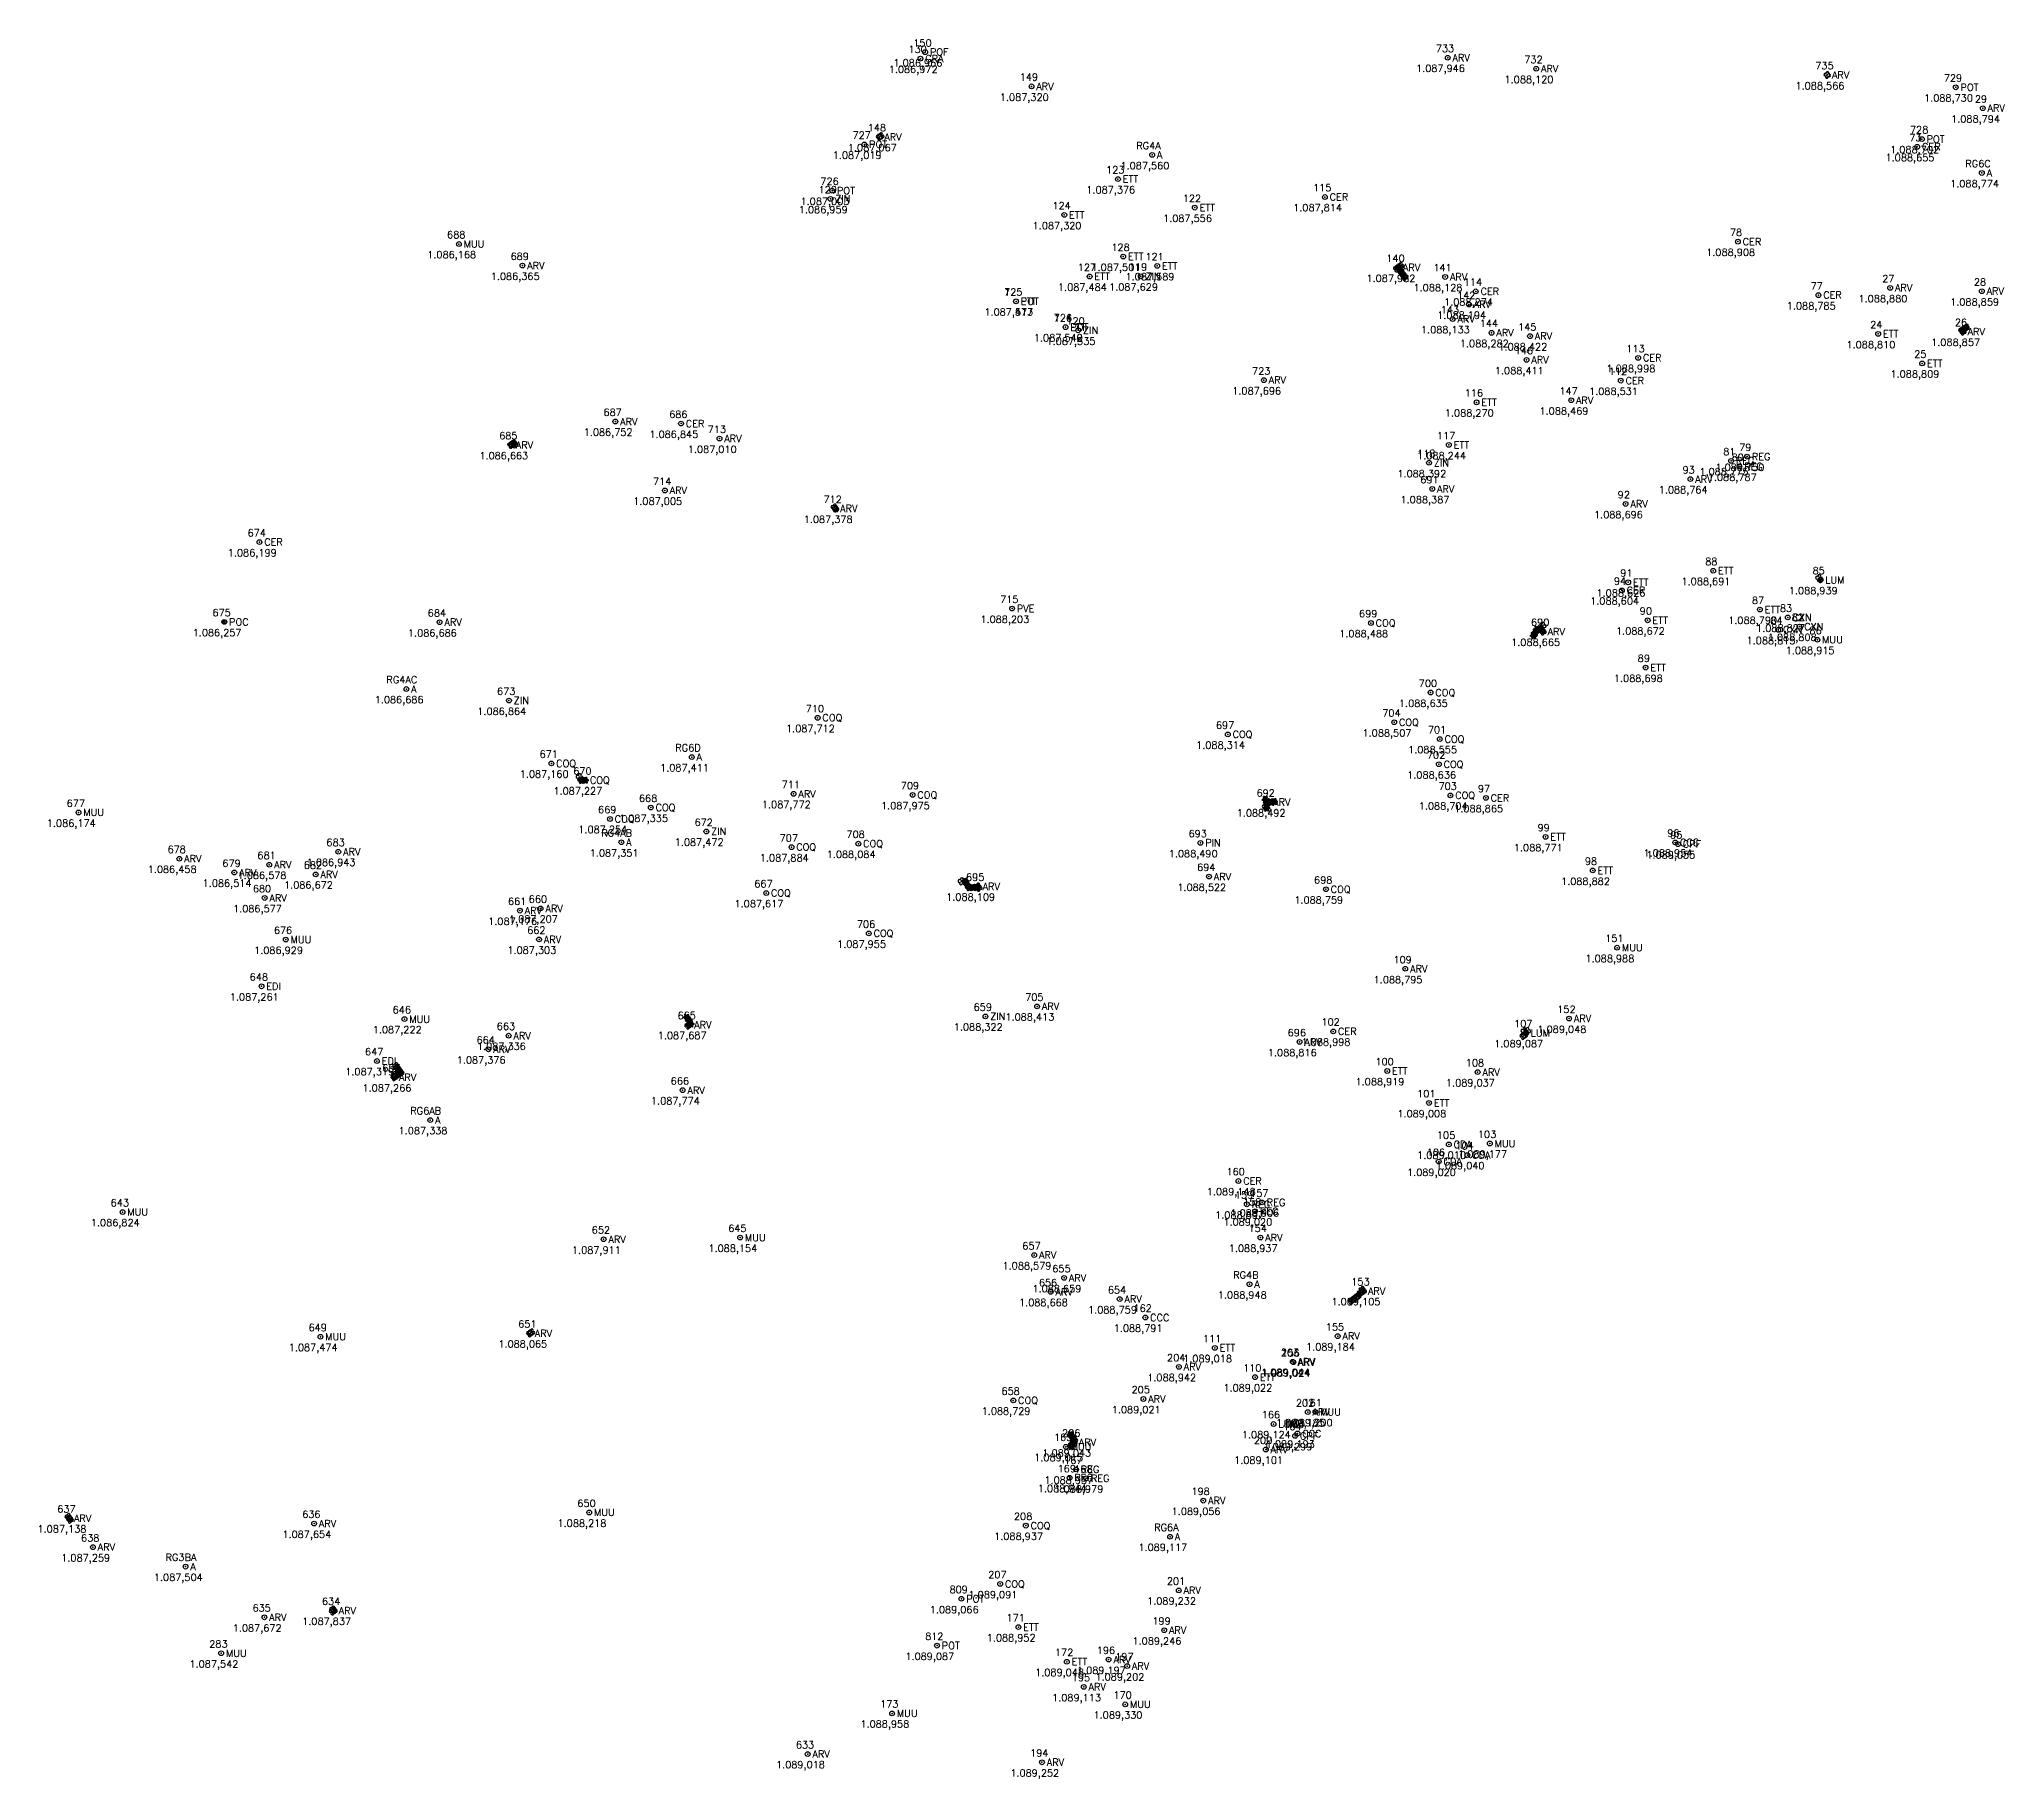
# Model space of a CAD drawing. Extents: x 190546 to 194941, y 8251022 to 8268833.
# Drawn here: x 194749.9 to 194874.1, y 8268596.6 to 8268706.5 of the extents above; entities that cross this region are included whole.
import ezdxf
from ezdxf.enums import TextEntityAlignment as Align

# ---------------------------------------------------------------- set-up
doc = ezdxf.new("R2010")
doc.units = 0
doc.header["$LTSCALE"] = 10
doc.header["$MEASUREMENT"] = 0
doc.linetypes.add('CONTINUO', pattern=[0])
doc.layers.get('0').update_dxf_attribs({"linetype": 'CONTINUOUS'})
for name, color, linetype in [('_IRRADIACAO', 7, 'CONTINUO'), ('TOP-REDE_ELÉTRICA_LUMINÁR0', 10, 'CONTINUOUS'), ('TOP-REDE_ELÉTRICA_POSTE-C0', 10, 'CONTINUOUS'), ('TOP-REDE_ESGOTO_POÇO_DE_VI', 34, 'CONTINUOUS'), ('TOP-ÁRVORE', 80, 'CONTINUOUS'), ('TOP-ÁRVORE_COQUEIRO', 80, 'CONTINUOUS'), ('TOP-ÁRVORE_PINHEIRO', 80, 'CONTINUOUS')]:
    doc.layers.add(name, color=color, linetype=linetype)
doc.styles.add('ROMANS', font='romans', dxfattribs={"height": 0.2})
doc.styles.get("Standard").update_dxf_attribs({"font": 'txt.shx'})

# ---------------------------------------------------------------- blocks, each defined once
blk = doc.blocks.new('SIMB_CIRCULO')
at = {"color": 0, "linetype": 'CONTINUOUS'}
blk.add_circle((0, 0), 0.5, dxfattribs=at)
at = {"color": 0}
blk.add_point((0, 0), dxfattribs=at)
for tag in ['desc:', 'cota:', 'pto:']:
    blk.add_attdef(tag, (0, 0), '', height=1)
blk = doc.blocks.new('A$C325C66AC')
at = {"layer": 'TOP-REDE_ELÉTRICA_LUMINÁR0'}
blk.add_circle((0, 0), 1.18, dxfattribs=at)
for radius, start, end in [(1.89, 57.5996, 129.0616), (1.53, 57.5996, 129.0616), (1.89, 237.5996, 309.0616), (1.53, 237.5996, 309.0616)]:
    blk.add_arc((0, 0), radius, start, end, dxfattribs=at)
blk = doc.blocks.new('A$C49782D5F')
at = {"layer": 'TOP-ÁRVORE', "linetype": 'CONTINUOUS', "flags": 128}
blk.add_lwpolyline([(0.7, -1, 1.99215), (1, 0.7, 2.000068), (-0.7, 1, 2.000004), (-1, -0.7, 2.005032), (0.7, -1)], format="xyb", dxfattribs=at)
at = {"layer": 'TOP-ÁRVORE', "linetype": 'CONTINUOUS'}
blk.add_circle((0, 0), 0.275, dxfattribs=at)
blk = doc.blocks.new('A$C2AAA6732')
at = {"layer": 'TOP-ÁRVORE_COQUEIRO', "linetype": 'CONTINUOUS'}
for p, q in [((-1.9, -0.1), (-2.6, 0.2)), ((-1.6, -0.1), (-2.4, 0.4)), ((-2.2, -0.2), (-0.1, 0.1)), ((0, 0), (-2.2, -0.2)), ((-1.2, -0.1), (-2.1, 0.6)), ((-1.2, 1.8), (-1.8, 2.1)), ((-1.1, 1.5), (-1.8, 1.8)), ((-0.8, 1.2), (-1.8, 1.5)), ((-0.8, 0), (-1.8, 0.7)), ((-0.6, 0.9), (-1.7, 1.1)), ((-0.4, 0.5), (-1.6, 0.8)), ((-1.2, 1.8), (-1.5, 2.4)), ((-0.4, 0), (-1.4, 0.8)), ((-0.2, 0.2), (-1.4, 0.5)), ((-1.2, 1.8), (0, 0.2)), ((-1.2, 1.8), (-0.1, 0)), ((0, 0), (-1.2, 1.8)), ((-1.1, 1.6), (-1.1, 2.4)), ((0, 0), (-1, -1.9)), ((-0.9, 1.4), (-0.8, 2.3)), ((-0.7, 1), (-0.6, 2.1)), ((-0.4, 0.7), (-0.3, 1.9)), ((0.1, 0.3), (-0.3, 1.5)), ((0.3, 0.7), (-0.1, 1.7)), ((-0.1, 0.3), (0, 1.6)), ((1, 2), (0, 0.2)), ((0, 0), (1, 2)), ((0, 0), (2.2, 0.1)), ((0, 0), (1.2, -1.8)), ((1, 2), (0.1, 0.1)), ((0.4, 1), (0.1, 2)), ((2.2, 0.1), (0.1, 0.1)), ((2.2, 0.1), (0.1, -0.1)), ((0.2, 0.3), (1.4, 0.8)), ((0.3, 0.1), (1.1, 1)), ((0.6, 1.3), (0.4, 2.3)), ((0.4, 0.7), (1.5, 1.1)), ((0.6, 1.1), (1.6, 1.5)), ((0.8, 1.7), (0.7, 2.4)), ((0.7, 1.4), (1.6, 1.8)), ((0.7, 0.1), (1.5, 0.9)), ((1, 2), (0.9, 2.6)), ((0.9, 1.7), (1.5, 2.1)), ((1, 1.9), (1.4, 2.5)), ((1.1, 0.1), (1.8, 0.9)), ((1.2, 0), (2.1, -0.6)), ((1.5, 0.1), (2.2, 0.8)), ((1.6, 0.1), (2.4, -0.5)), ((1.8, 0.1), (2.5, 0.6)), ((1.9, 0.1), (2.6, -0.3)), ((2.2, 0.1), (2.7, 0.4)), ((2.2, 0.1), (2.8, 0)), ((-2.2, -0.2), (-2.8, -0.1)), ((-2.2, -0.2), (-2.7, -0.5)), ((-1.8, -0.2), (-2.4, -0.7)), ((-2.2, -0.2), (-0.1, -0.1)), ((-1.4, -0.1), (-2.1, -0.8)), ((-1.1, -0.1), (-1.8, -0.9)), ((-0.6, -1.1), (-1.6, -1.5)), ((-0.8, -1.4), (-1.6, -1.8)), ((-0.7, -0.1), (-1.5, -1)), ((-0.4, -0.7), (-1.5, -1.1)), ((-0.9, -1.7), (-1.5, -2.1)), ((-0.2, -0.3), (-1.4, -0.8)), ((-1, -1.9), (-1.4, -2.5)), ((-0.3, -0.1), (-1.1, -1)), ((-1, -1.9), (-0.1, -0.1)), ((-1, -1.9), (0, -0.2)), ((-1, -2), (-0.9, -2.6)), ((-0.8, -1.7), (-0.7, -2.4)), ((-0.6, -1.3), (-0.4, -2.3)), ((-0.4, -1), (-0.2, -2)), ((-0.3, -0.6), (0.1, -1.7)), ((0.1, -0.3), (-0.1, -1.6)), ((-0.1, -0.3), (0.3, -1.5)), ((1.2, -1.8), (0, -0.2)), ((1.2, -1.8), (0.1, 0)), ((0.2, -0.2), (1.4, -0.5)), ((0.4, -0.7), (0.2, -1.9)), ((0.4, 0), (1.4, -0.9)), ((0.4, -0.6), (1.5, -0.8)), ((0.6, -1), (0.5, -2.1)), ((0.6, -0.9), (1.6, -1.2)), ((0.8, 0), (1.7, -0.8)), ((0.8, -1.2), (1.7, -1.5)), ((0.9, -1.4), (0.8, -2.3)), ((1, -1.5), (1.7, -1.8)), ((1, -1.6), (1, -2.4)), ((1.2, -1.8), (1.4, -2.5)), ((1.2, -1.8), (1.7, -2.1))]:
    blk.add_line(p, q, dxfattribs=at)
blk.add_circle((0, 0), 0.00303, dxfattribs=at)
blk = doc.blocks.new('A$C4CAD4B8B')
at = {"layer": 'TOP-REDE_ELÉTRICA_POSTE-C0', "const_width": 0.1}
for points in [[(-1.2, 0), (-2.5, 0)], [(1.2, 0), (2.5, 0)]]:
    blk.add_lwpolyline(points, dxfattribs=at)
at = {"layer": 'TOP-REDE_ELÉTRICA_POSTE-C0'}
blk.add_circle((0, 0), 1.18, dxfattribs=at)
blk = doc.blocks.new('A$C32BC4519')
at = {"layer": 'TOP-ÁRVORE_PINHEIRO'}
for p, q in [((-0.3, 0), (-2.9, -0.3)), ((-0.3, 0.1), (-2.8, 0.8)), ((-0.2, 0.2), (-2.5, 1.5)), ((-0.1, 0.3), (-2.1, 2)), ((-0.3, 0.5), (-1.7, 2.3)), ((-0.2, 0.2), (-1.1, 2.7)), ((-0.1, 0.3), (-0.5, 2.8)), ((0, 0.3), (0.1, 2.9)), ((0.1, 0.3), (1.1, 2.7)), ((0.1, 0.3), (2.1, 2)), ((0.2, 0.2), (2.8, 0.7)), ((0.3, 0), (2.9, 0.1)), ((-0.3, 0), (-2.6, -1.3)), ((-0.2, -0.2), (-1.9, -2.2)), ((-0.1, -0.3), (-1.1, -2.7)), ((0, -0.3), (0, -2.9)), ((0.1, -0.3), (0.9, -2.8)), ((0.1, -0.3), (1.7, -2.3)), ((0.2, -0.2), (2.3, -1.7)), ((0.3, -0.1), (2.7, -1))]:
    blk.add_line(p, q, dxfattribs=at)
blk.add_circle((0, 0), 0.289, dxfattribs=at)
blk = doc.blocks.new('A$C55BD694A')
at = {"layer": 'TOP-REDE_ESGOTO_POÇO_DE_VI'}
blk.add_circle((0, 0), 1.6, dxfattribs=at)
at = {"layer": 'TOP-REDE_ESGOTO_POÇO_DE_VI', "style": 'ROMANS', "oblique": 10}
blk.add_text('PVE', height=1, dxfattribs=at).set_placement((-0.1, 0), align=Align.CENTER)

msp = doc.modelspace()

# ---------------------------------------------------------------- block references
at = {"layer": '_IRRADIACAO', "color": 4}
ref = msp.add_blockref('SIMB_CIRCULO', (194805.6, 8268705.28), dxfattribs=dict(at, xscale=0.3, yscale=0.3, zscale=0.3))
ref.add_attrib('PONTO', '130', (194804.85, 8268705.64), dxfattribs={"layer": '0', "color": 1, "height": 0.45, "style": 'ROMANS'})
ref.add_attrib('DESC', 'GRA', (194805.9, 8268705.06), dxfattribs={"layer": '0', "color": 3, "height": 0.45, "style": 'ROMANS'})
ref.add_attrib('COTA', '1.086,972', (194803.6, 8268704.38), dxfattribs={"layer": '0', "color": 5, "height": 0.45, "style": 'ROMANS'})
ref = msp.add_blockref('SIMB_CIRCULO', (194805.9, 8268705.69), dxfattribs=dict(at, xscale=0.3, yscale=0.3, zscale=0.3))
ref.add_attrib('PONTO', '150', (194805.15, 8268706.05), dxfattribs={"layer": '0', "color": 1, "height": 0.45, "style": 'ROMANS'})
ref.add_attrib('DESC', 'POF', (194806.2, 8268705.47), dxfattribs={"layer": '0', "color": 3, "height": 0.45, "style": 'ROMANS'})
ref.add_attrib('COTA', '1.086,966', (194803.9, 8268704.79), dxfattribs={"layer": '0', "color": 5, "height": 0.45, "style": 'ROMANS'})
ref = msp.add_blockref('SIMB_CIRCULO', (194838.91, 8268705.34), dxfattribs=dict(at, xscale=0.3, yscale=0.3, zscale=0.3))
ref.add_attrib('PONTO', '733', (194838.16, 8268705.7), dxfattribs={"layer": '0', "color": 1, "height": 0.45, "style": 'ROMANS'})
ref.add_attrib('DESC', 'ARV', (194839.21, 8268705.11), dxfattribs={"layer": '0', "color": 3, "height": 0.45, "style": 'ROMANS'})
ref.add_attrib('COTA', '1.087,946', (194836.91, 8268704.44), dxfattribs={"layer": '0', "color": 5, "height": 0.45, "style": 'ROMANS'})
ref = msp.add_blockref('SIMB_CIRCULO', (194844.5, 8268704.64), dxfattribs=dict(at, xscale=0.3, yscale=0.3, zscale=0.3))
ref.add_attrib('PONTO', '732', (194843.75, 8268705), dxfattribs={"layer": '0', "color": 1, "height": 0.45, "style": 'ROMANS'})
ref.add_attrib('DESC', 'ARV', (194844.8, 8268704.42), dxfattribs={"layer": '0', "color": 3, "height": 0.45, "style": 'ROMANS'})
ref.add_attrib('COTA', '1.088,120', (194842.5, 8268703.74), dxfattribs={"layer": '0', "color": 5, "height": 0.45, "style": 'ROMANS'})
ref = msp.add_blockref('SIMB_CIRCULO', (194862.88, 8268704.25), dxfattribs=dict(at, xscale=0.3, yscale=0.3, zscale=0.3))
ref.add_attrib('PONTO', '735', (194862.13, 8268704.61), dxfattribs={"layer": '0', "color": 1, "height": 0.45, "style": 'ROMANS'})
ref.add_attrib('DESC', 'ARV', (194863.18, 8268704.02), dxfattribs={"layer": '0', "color": 3, "height": 0.45, "style": 'ROMANS'})
ref.add_attrib('COTA', '1.088,566', (194860.88, 8268703.34), dxfattribs={"layer": '0', "color": 5, "height": 0.45, "style": 'ROMANS'})
ref = msp.add_blockref('SIMB_CIRCULO', (194812.62, 8268703.53), dxfattribs=dict(at, xscale=0.3, yscale=0.3, zscale=0.3))
ref.add_attrib('PONTO', '149', (194811.87, 8268703.89), dxfattribs={"layer": '0', "color": 1, "height": 0.45, "style": 'ROMANS'})
ref.add_attrib('DESC', 'ARV', (194812.92, 8268703.3), dxfattribs={"layer": '0', "color": 3, "height": 0.45, "style": 'ROMANS'})
ref.add_attrib('COTA', '1.087,320', (194810.62, 8268702.62), dxfattribs={"layer": '0', "color": 5, "height": 0.45, "style": 'ROMANS'})
ref = msp.add_blockref('SIMB_CIRCULO', (194871, 8268703.47), dxfattribs=dict(at, xscale=0.3, yscale=0.3, zscale=0.3))
ref.add_attrib('PONTO', '729', (194870.25, 8268703.83), dxfattribs={"layer": '0', "color": 1, "height": 0.45, "style": 'ROMANS'})
ref.add_attrib('DESC', 'POT', (194871.3, 8268703.24), dxfattribs={"layer": '0', "color": 3, "height": 0.45, "style": 'ROMANS'})
ref.add_attrib('COTA', '1.088,730', (194869, 8268702.57), dxfattribs={"layer": '0', "color": 5, "height": 0.45, "style": 'ROMANS'})
ref = msp.add_blockref('SIMB_CIRCULO', (194872.71, 8268702.15), dxfattribs=dict(at, xscale=0.3, yscale=0.3, zscale=0.3))
ref.add_attrib('PONTO', '29', (194872.21, 8268702.51), dxfattribs={"layer": '0', "color": 1, "height": 0.45, "style": 'ROMANS'})
ref.add_attrib('DESC', 'ARV', (194873.01, 8268701.93), dxfattribs={"layer": '0', "color": 3, "height": 0.45, "style": 'ROMANS'})
ref.add_attrib('COTA', '1.088,794', (194870.71, 8268701.25), dxfattribs={"layer": '0', "color": 5, "height": 0.45, "style": 'ROMANS'})
ref = msp.add_blockref('SIMB_CIRCULO', (194803.02, 8268700.33), dxfattribs=dict(at, xscale=0.3, yscale=0.3, zscale=0.3))
ref.add_attrib('PONTO', '148', (194802.27, 8268700.69), dxfattribs={"layer": '0', "color": 1, "height": 0.45, "style": 'ROMANS'})
ref.add_attrib('DESC', 'ARV', (194803.32, 8268700.11), dxfattribs={"layer": '0', "color": 3, "height": 0.45, "style": 'ROMANS'})
ref.add_attrib('COTA', '1.087,067', (194801.02, 8268699.43), dxfattribs={"layer": '0', "color": 5, "height": 0.45, "style": 'ROMANS'})
ref = msp.add_blockref('SIMB_CIRCULO', (194868.86, 8268700.2), dxfattribs=dict(at, xscale=0.3, yscale=0.3, zscale=0.3))
ref.add_attrib('PONTO', '728', (194868.11, 8268700.56), dxfattribs={"layer": '0', "color": 1, "height": 0.45, "style": 'ROMANS'})
ref.add_attrib('DESC', 'POT', (194869.16, 8268699.97), dxfattribs={"layer": '0', "color": 3, "height": 0.45, "style": 'ROMANS'})
ref.add_attrib('COTA', '1.088,702', (194866.86, 8268699.3), dxfattribs={"layer": '0', "color": 5, "height": 0.45, "style": 'ROMANS'})
ref = msp.add_blockref('SIMB_CIRCULO', (194802.06, 8268699.86), dxfattribs=dict(at, xscale=0.3, yscale=0.3, zscale=0.3))
ref.add_attrib('PONTO', '727', (194801.31, 8268700.22), dxfattribs={"layer": '0', "color": 1, "height": 0.45, "style": 'ROMANS'})
ref.add_attrib('DESC', 'POT', (194802.36, 8268699.64), dxfattribs={"layer": '0', "color": 3, "height": 0.45, "style": 'ROMANS'})
ref.add_attrib('COTA', '1.087,019', (194800.06, 8268698.96), dxfattribs={"layer": '0', "color": 5, "height": 0.45, "style": 'ROMANS'})
ref = msp.add_blockref('SIMB_CIRCULO', (194820.24, 8268699.2), dxfattribs=dict(at, xscale=0.3, yscale=0.3, zscale=0.3))
ref.add_attrib('PONTO', 'RG4A', (194819.24, 8268699.56), dxfattribs={"layer": '0', "color": 1, "height": 0.45, "style": 'ROMANS'})
ref.add_attrib('DESC', 'A', (194820.54, 8268698.98), dxfattribs={"layer": '0', "color": 3, "height": 0.45, "style": 'ROMANS'})
ref.add_attrib('COTA', '1.087,560', (194818.24, 8268698.3), dxfattribs={"layer": '0', "color": 5, "height": 0.45, "style": 'ROMANS'})
ref = msp.add_blockref('SIMB_CIRCULO', (194868.57, 8268699.71), dxfattribs=dict(at, xscale=0.3, yscale=0.3, zscale=0.3))
ref.add_attrib('PONTO', '73', (194868.07, 8268700.07), dxfattribs={"layer": '0', "color": 1, "height": 0.45, "style": 'ROMANS'})
ref.add_attrib('DESC', 'CER', (194868.87, 8268699.49), dxfattribs={"layer": '0', "color": 3, "height": 0.45, "style": 'ROMANS'})
ref.add_attrib('COTA', '1.088,655', (194866.57, 8268698.81), dxfattribs={"layer": '0', "color": 5, "height": 0.45, "style": 'ROMANS'})
ref = msp.add_blockref('SIMB_CIRCULO', (194818.08, 8268697.67), dxfattribs=dict(at, xscale=0.3, yscale=0.3, zscale=0.3))
ref.add_attrib('PONTO', '123', (194817.33, 8268698.03), dxfattribs={"layer": '0', "color": 1, "height": 0.45, "style": 'ROMANS'})
ref.add_attrib('DESC', 'ETT', (194818.38, 8268697.45), dxfattribs={"layer": '0', "color": 3, "height": 0.45, "style": 'ROMANS'})
ref.add_attrib('COTA', '1.087,376', (194816.08, 8268696.77), dxfattribs={"layer": '0', "color": 5, "height": 0.45, "style": 'ROMANS'})
ref = msp.add_blockref('SIMB_CIRCULO', (194872.65, 8268698.06), dxfattribs=dict(at, xscale=0.3, yscale=0.3, zscale=0.3))
ref.add_attrib('PONTO', 'RG6C', (194871.61, 8268698.42), dxfattribs={"layer": '0', "color": 1, "height": 0.45, "style": 'ROMANS'})
ref.add_attrib('DESC', 'A', (194872.95, 8268697.83), dxfattribs={"layer": '0', "color": 3, "height": 0.45, "style": 'ROMANS'})
ref.add_attrib('COTA', '1.088,774', (194870.65, 8268697.16), dxfattribs={"layer": '0', "color": 5, "height": 0.45, "style": 'ROMANS'})
ref = msp.add_blockref('SIMB_CIRCULO', (194799.92, 8268696.42), dxfattribs=dict(at, xscale=0.3, yscale=0.3, zscale=0.3))
ref.add_attrib('PONTO', '129', (194799.17, 8268696.78), dxfattribs={"layer": '0', "color": 1, "height": 0.45, "style": 'ROMANS'})
ref.add_attrib('DESC', 'ZIN', (194800.22, 8268696.2), dxfattribs={"layer": '0', "color": 3, "height": 0.45, "style": 'ROMANS'})
ref.add_attrib('COTA', '1.086,959', (194797.92, 8268695.52), dxfattribs={"layer": '0', "color": 5, "height": 0.45, "style": 'ROMANS'})
ref = msp.add_blockref('SIMB_CIRCULO', (194800.03, 8268696.94), dxfattribs=dict(at, xscale=0.3, yscale=0.3, zscale=0.3))
ref.add_attrib('PONTO', '726', (194799.28, 8268697.3), dxfattribs={"layer": '0', "color": 1, "height": 0.45, "style": 'ROMANS'})
ref.add_attrib('DESC', 'POT', (194800.33, 8268696.72), dxfattribs={"layer": '0', "color": 3, "height": 0.45, "style": 'ROMANS'})
ref.add_attrib('COTA', '1.087,003', (194798.03, 8268696.04), dxfattribs={"layer": '0', "color": 5, "height": 0.45, "style": 'ROMANS'})
ref = msp.add_blockref('SIMB_CIRCULO', (194831.15, 8268696.54), dxfattribs=dict(at, xscale=0.3, yscale=0.3, zscale=0.3))
ref.add_attrib('PONTO', '115', (194830.4, 8268696.9), dxfattribs={"layer": '0', "color": 1, "height": 0.45, "style": 'ROMANS'})
ref.add_attrib('DESC', 'CER', (194831.45, 8268696.31), dxfattribs={"layer": '0', "color": 3, "height": 0.45, "style": 'ROMANS'})
ref.add_attrib('COTA', '1.087,814', (194829.15, 8268695.64), dxfattribs={"layer": '0', "color": 5, "height": 0.45, "style": 'ROMANS'})
ref = msp.add_blockref('SIMB_CIRCULO', (194814.69, 8268695.41), dxfattribs=dict(at, xscale=0.3, yscale=0.3, zscale=0.3))
ref.add_attrib('PONTO', '124', (194813.94, 8268695.77), dxfattribs={"layer": '0', "color": 1, "height": 0.45, "style": 'ROMANS'})
ref.add_attrib('DESC', 'ETT', (194814.99, 8268695.18), dxfattribs={"layer": '0', "color": 3, "height": 0.45, "style": 'ROMANS'})
ref.add_attrib('COTA', '1.087,320', (194812.69, 8268694.51), dxfattribs={"layer": '0', "color": 5, "height": 0.45, "style": 'ROMANS'})
ref = msp.add_blockref('SIMB_CIRCULO', (194822.93, 8268695.87), dxfattribs=dict(at, xscale=0.3, yscale=0.3, zscale=0.3))
ref.add_attrib('PONTO', '122', (194822.18, 8268696.23), dxfattribs={"layer": '0', "color": 1, "height": 0.45, "style": 'ROMANS'})
ref.add_attrib('DESC', 'ETT', (194823.23, 8268695.64), dxfattribs={"layer": '0', "color": 3, "height": 0.45, "style": 'ROMANS'})
ref.add_attrib('COTA', '1.087,556', (194820.93, 8268694.97), dxfattribs={"layer": '0', "color": 5, "height": 0.45, "style": 'ROMANS'})
ref = msp.add_blockref('SIMB_CIRCULO', (194857.24, 8268693.72), dxfattribs=dict(at, xscale=0.3, yscale=0.3, zscale=0.3))
ref.add_attrib('PONTO', '78', (194856.74, 8268694.08), dxfattribs={"layer": '0', "color": 1, "height": 0.45, "style": 'ROMANS'})
ref.add_attrib('DESC', 'CER', (194857.54, 8268693.5), dxfattribs={"layer": '0', "color": 3, "height": 0.45, "style": 'ROMANS'})
ref.add_attrib('COTA', '1.088,908', (194855.24, 8268692.82), dxfattribs={"layer": '0', "color": 5, "height": 0.45, "style": 'ROMANS'})
ref = msp.add_blockref('SIMB_CIRCULO', (194776.45, 8268693.57), dxfattribs=dict(at, xscale=0.3, yscale=0.3, zscale=0.3))
ref.add_attrib('PONTO', '688', (194775.7, 8268693.93), dxfattribs={"layer": '0', "color": 1, "height": 0.45, "style": 'ROMANS'})
ref.add_attrib('DESC', 'MUU', (194776.75, 8268693.35), dxfattribs={"layer": '0', "color": 3, "height": 0.45, "style": 'ROMANS'})
ref.add_attrib('COTA', '1.086,168', (194774.45, 8268692.67), dxfattribs={"layer": '0', "color": 5, "height": 0.45, "style": 'ROMANS'})
ref = msp.add_blockref('SIMB_CIRCULO', (194818.41, 8268692.78), dxfattribs=dict(at, xscale=0.3, yscale=0.3, zscale=0.3))
ref.add_attrib('PONTO', '128', (194817.66, 8268693.14), dxfattribs={"layer": '0', "color": 1, "height": 0.45, "style": 'ROMANS'})
ref.add_attrib('DESC', 'ETT', (194818.71, 8268692.56), dxfattribs={"layer": '0', "color": 3, "height": 0.45, "style": 'ROMANS'})
ref.add_attrib('COTA', '1.087,501', (194816.41, 8268691.88), dxfattribs={"layer": '0', "color": 5, "height": 0.45, "style": 'ROMANS'})
ref = msp.add_blockref('SIMB_CIRCULO', (194780.46, 8268692.21), dxfattribs=dict(at, xscale=0.3, yscale=0.3, zscale=0.3))
ref.add_attrib('PONTO', '689', (194779.71, 8268692.57), dxfattribs={"layer": '0', "color": 1, "height": 0.45, "style": 'ROMANS'})
ref.add_attrib('DESC', 'ARV', (194780.76, 8268691.98), dxfattribs={"layer": '0', "color": 3, "height": 0.45, "style": 'ROMANS'})
ref.add_attrib('COTA', '1.086,365', (194778.46, 8268691.3), dxfattribs={"layer": '0', "color": 5, "height": 0.45, "style": 'ROMANS'})
ref = msp.add_blockref('SIMB_CIRCULO', (194816.29, 8268691.52), dxfattribs=dict(at, xscale=0.3, yscale=0.3, zscale=0.3))
ref.add_attrib('PONTO', '127', (194815.54, 8268691.88), dxfattribs={"layer": '0', "color": 1, "height": 0.45, "style": 'ROMANS'})
ref.add_attrib('DESC', 'ETT', (194816.59, 8268691.3), dxfattribs={"layer": '0', "color": 3, "height": 0.45, "style": 'ROMANS'})
ref.add_attrib('COTA', '1.087,484', (194814.29, 8268690.62), dxfattribs={"layer": '0', "color": 5, "height": 0.45, "style": 'ROMANS'})
ref = msp.add_blockref('SIMB_CIRCULO', (194819.52, 8268691.53), dxfattribs=dict(at, xscale=0.3, yscale=0.3, zscale=0.3))
ref.add_attrib('PONTO', '119', (194818.77, 8268691.89), dxfattribs={"layer": '0', "color": 1, "height": 0.45, "style": 'ROMANS'})
ref.add_attrib('DESC', 'ZIN', (194819.82, 8268691.3), dxfattribs={"layer": '0', "color": 3, "height": 0.45, "style": 'ROMANS'})
ref.add_attrib('COTA', '1.087,629', (194817.52, 8268690.63), dxfattribs={"layer": '0', "color": 5, "height": 0.45, "style": 'ROMANS'})
ref = msp.add_blockref('SIMB_CIRCULO', (194820.56, 8268692.19), dxfattribs=dict(at, xscale=0.3, yscale=0.3, zscale=0.3))
ref.add_attrib('PONTO', '121', (194819.81, 8268692.55), dxfattribs={"layer": '0', "color": 1, "height": 0.45, "style": 'ROMANS'})
ref.add_attrib('DESC', 'ETT', (194820.86, 8268691.96), dxfattribs={"layer": '0', "color": 3, "height": 0.45, "style": 'ROMANS'})
ref.add_attrib('COTA', '1.087,589', (194818.56, 8268691.29), dxfattribs={"layer": '0', "color": 5, "height": 0.45, "style": 'ROMANS'})
ref = msp.add_blockref('SIMB_CIRCULO', (194835.78, 8268692.08), dxfattribs=dict(at, xscale=0.3, yscale=0.3, zscale=0.3))
ref.add_attrib('PONTO', '140', (194835.03, 8268692.44), dxfattribs={"layer": '0', "color": 1, "height": 0.45, "style": 'ROMANS'})
ref.add_attrib('DESC', 'ARV', (194836.08, 8268691.86), dxfattribs={"layer": '0', "color": 3, "height": 0.45, "style": 'ROMANS'})
ref.add_attrib('COTA', '1.087,982', (194833.78, 8268691.18), dxfattribs={"layer": '0', "color": 5, "height": 0.45, "style": 'ROMANS'})
ref = msp.add_blockref('SIMB_CIRCULO', (194838.75, 8268691.49), dxfattribs=dict(at, xscale=0.3, yscale=0.3, zscale=0.3))
ref.add_attrib('PONTO', '141', (194838, 8268691.85), dxfattribs={"layer": '0', "color": 1, "height": 0.45, "style": 'ROMANS'})
ref.add_attrib('DESC', 'ARV', (194839.05, 8268691.27), dxfattribs={"layer": '0', "color": 3, "height": 0.45, "style": 'ROMANS'})
ref.add_attrib('COTA', '1.088,128', (194836.75, 8268690.59), dxfattribs={"layer": '0', "color": 5, "height": 0.45, "style": 'ROMANS'})
ref = msp.add_blockref('SIMB_CIRCULO', (194811.64, 8268689.95), dxfattribs=dict(at, xscale=0.3, yscale=0.3, zscale=0.3))
ref.add_attrib('PONTO', '125', (194810.89, 8268690.31), dxfattribs={"layer": '0', "color": 1, "height": 0.45, "style": 'ROMANS'})
ref.add_attrib('DESC', 'ETT', (194811.94, 8268689.73), dxfattribs={"layer": '0', "color": 3, "height": 0.45, "style": 'ROMANS'})
ref.add_attrib('COTA', '1.087,513', (194809.64, 8268689.05), dxfattribs={"layer": '0', "color": 5, "height": 0.45, "style": 'ROMANS'})
ref = msp.add_blockref('SIMB_CIRCULO', (194811.64, 8268689.95), dxfattribs=dict(at, xscale=0.3, yscale=0.3, zscale=0.3))
ref.add_attrib('PONTO', '725', (194810.89, 8268690.31), dxfattribs={"layer": '0', "color": 1, "height": 0.45, "style": 'ROMANS'})
ref.add_attrib('DESC', 'POT', (194811.94, 8268689.73), dxfattribs={"layer": '0', "color": 3, "height": 0.45, "style": 'ROMANS'})
ref.add_attrib('COTA', '1.087,477', (194809.64, 8268689.05), dxfattribs={"layer": '0', "color": 5, "height": 0.45, "style": 'ROMANS'})
ref = msp.add_blockref('SIMB_CIRCULO', (194840.68, 8268690.58), dxfattribs=dict(at, xscale=0.3, yscale=0.3, zscale=0.3))
ref.add_attrib('PONTO', '114', (194839.93, 8268690.94), dxfattribs={"layer": '0', "color": 1, "height": 0.45, "style": 'ROMANS'})
ref.add_attrib('DESC', 'CER', (194840.98, 8268690.36), dxfattribs={"layer": '0', "color": 3, "height": 0.45, "style": 'ROMANS'})
ref.add_attrib('COTA', '1.088,274', (194838.68, 8268689.68), dxfattribs={"layer": '0', "color": 5, "height": 0.45, "style": 'ROMANS'})
ref = msp.add_blockref('SIMB_CIRCULO', (194862.33, 8268690.34), dxfattribs=dict(at, xscale=0.3, yscale=0.3, zscale=0.3))
ref.add_attrib('PONTO', '77', (194861.83, 8268690.7), dxfattribs={"layer": '0', "color": 1, "height": 0.45, "style": 'ROMANS'})
ref.add_attrib('DESC', 'CER', (194862.63, 8268690.12), dxfattribs={"layer": '0', "color": 3, "height": 0.45, "style": 'ROMANS'})
ref.add_attrib('COTA', '1.088,785', (194860.33, 8268689.44), dxfattribs={"layer": '0', "color": 5, "height": 0.45, "style": 'ROMANS'})
ref = msp.add_blockref('SIMB_CIRCULO', (194866.86, 8268690.8), dxfattribs=dict(at, xscale=0.3, yscale=0.3, zscale=0.3))
ref.add_attrib('PONTO', '27', (194866.36, 8268691.16), dxfattribs={"layer": '0', "color": 1, "height": 0.45, "style": 'ROMANS'})
ref.add_attrib('DESC', 'ARV', (194867.16, 8268690.58), dxfattribs={"layer": '0', "color": 3, "height": 0.45, "style": 'ROMANS'})
ref.add_attrib('COTA', '1.088,880', (194864.86, 8268689.9), dxfattribs={"layer": '0', "color": 5, "height": 0.45, "style": 'ROMANS'})
ref = msp.add_blockref('SIMB_CIRCULO', (194872.65, 8268690.59), dxfattribs=dict(at, xscale=0.3, yscale=0.3, zscale=0.3))
ref.add_attrib('PONTO', '28', (194872.15, 8268690.95), dxfattribs={"layer": '0', "color": 1, "height": 0.45, "style": 'ROMANS'})
ref.add_attrib('DESC', 'ARV', (194872.95, 8268690.37), dxfattribs={"layer": '0', "color": 3, "height": 0.45, "style": 'ROMANS'})
ref.add_attrib('COTA', '1.088,859', (194870.65, 8268689.69), dxfattribs={"layer": '0', "color": 5, "height": 0.45, "style": 'ROMANS'})
ref = msp.add_blockref('SIMB_CIRCULO', (194839.22, 8268688.83), dxfattribs=dict(at, xscale=0.3, yscale=0.3, zscale=0.3))
ref.add_attrib('PONTO', '143', (194838.47, 8268689.19), dxfattribs={"layer": '0', "color": 1, "height": 0.45, "style": 'ROMANS'})
ref.add_attrib('DESC', 'ARV', (194839.52, 8268688.61), dxfattribs={"layer": '0', "color": 3, "height": 0.45, "style": 'ROMANS'})
ref.add_attrib('COTA', '1.088,133', (194837.22, 8268687.93), dxfattribs={"layer": '0', "color": 5, "height": 0.45, "style": 'ROMANS'})
ref = msp.add_blockref('SIMB_CIRCULO', (194840.25, 8268689.75), dxfattribs=dict(at, xscale=0.3, yscale=0.3, zscale=0.3))
ref.add_attrib('PONTO', '142', (194839.5, 8268690.11), dxfattribs={"layer": '0', "color": 1, "height": 0.45, "style": 'ROMANS'})
ref.add_attrib('DESC', 'ARV', (194840.55, 8268689.53), dxfattribs={"layer": '0', "color": 3, "height": 0.45, "style": 'ROMANS'})
ref.add_attrib('COTA', '1.088,194', (194838.25, 8268688.85), dxfattribs={"layer": '0', "color": 5, "height": 0.45, "style": 'ROMANS'})
ref = msp.add_blockref('SIMB_CIRCULO', (194814.77, 8268688.32), dxfattribs=dict(at, xscale=0.3, yscale=0.3, zscale=0.3))
ref.add_attrib('PONTO', '126', (194814.02, 8268688.68), dxfattribs={"layer": '0', "color": 1, "height": 0.45, "style": 'ROMANS'})
ref.add_attrib('DESC', 'ETT', (194815.07, 8268688.09), dxfattribs={"layer": '0', "color": 3, "height": 0.45, "style": 'ROMANS'})
ref.add_attrib('COTA', '1.087,542', (194812.77, 8268687.42), dxfattribs={"layer": '0', "color": 5, "height": 0.45, "style": 'ROMANS'})
ref = msp.add_blockref('SIMB_CIRCULO', (194814.77, 8268688.32), dxfattribs=dict(at, xscale=0.3, yscale=0.3, zscale=0.3))
ref.add_attrib('PONTO', '724', (194814.02, 8268688.68), dxfattribs={"layer": '0', "color": 1, "height": 0.45, "style": 'ROMANS'})
ref.add_attrib('DESC', 'POT', (194815.07, 8268688.09), dxfattribs={"layer": '0', "color": 3, "height": 0.45, "style": 'ROMANS'})
ref.add_attrib('COTA', '1.087,540', (194812.77, 8268687.42), dxfattribs={"layer": '0', "color": 5, "height": 0.45, "style": 'ROMANS'})
ref = msp.add_blockref('SIMB_CIRCULO', (194815.57, 8268688.12), dxfattribs=dict(at, xscale=0.3, yscale=0.3, zscale=0.3))
ref.add_attrib('PONTO', '120', (194814.82, 8268688.48), dxfattribs={"layer": '0', "color": 1, "height": 0.45, "style": 'ROMANS'})
ref.add_attrib('DESC', 'ZIN', (194815.87, 8268687.89), dxfattribs={"layer": '0', "color": 3, "height": 0.45, "style": 'ROMANS'})
ref.add_attrib('COTA', '1.087,535', (194813.57, 8268687.21), dxfattribs={"layer": '0', "color": 5, "height": 0.45, "style": 'ROMANS'})
ref = msp.add_blockref('SIMB_CIRCULO', (194841.68, 8268687.96), dxfattribs=dict(at, xscale=0.3, yscale=0.3, zscale=0.3))
ref.add_attrib('PONTO', '144', (194840.93, 8268688.33), dxfattribs={"layer": '0', "color": 1, "height": 0.45, "style": 'ROMANS'})
ref.add_attrib('DESC', 'ARV', (194841.98, 8268687.74), dxfattribs={"layer": '0', "color": 3, "height": 0.45, "style": 'ROMANS'})
ref.add_attrib('COTA', '1.088,282', (194839.68, 8268687.06), dxfattribs={"layer": '0', "color": 5, "height": 0.45, "style": 'ROMANS'})
ref = msp.add_blockref('SIMB_CIRCULO', (194844.11, 8268687.75), dxfattribs=dict(at, xscale=0.3, yscale=0.3, zscale=0.3))
ref.add_attrib('PONTO', '145', (194843.36, 8268688.11), dxfattribs={"layer": '0', "color": 1, "height": 0.45, "style": 'ROMANS'})
ref.add_attrib('DESC', 'ARV', (194844.41, 8268687.53), dxfattribs={"layer": '0', "color": 3, "height": 0.45, "style": 'ROMANS'})
ref.add_attrib('COTA', '1.088,422', (194842.11, 8268686.85), dxfattribs={"layer": '0', "color": 5, "height": 0.45, "style": 'ROMANS'})
ref = msp.add_blockref('SIMB_CIRCULO', (194866.1, 8268687.89), dxfattribs=dict(at, xscale=0.3, yscale=0.3, zscale=0.3))
ref.add_attrib('PONTO', '24', (194865.6, 8268688.25), dxfattribs={"layer": '0', "color": 1, "height": 0.45, "style": 'ROMANS'})
ref.add_attrib('DESC', 'ETT', (194866.4, 8268687.67), dxfattribs={"layer": '0', "color": 3, "height": 0.45, "style": 'ROMANS'})
ref.add_attrib('COTA', '1.088,810', (194864.1, 8268686.99), dxfattribs={"layer": '0', "color": 5, "height": 0.45, "style": 'ROMANS'})
ref = msp.add_blockref('SIMB_CIRCULO', (194871.45, 8268688.03), dxfattribs=dict(at, xscale=0.3, yscale=0.3, zscale=0.3))
ref.add_attrib('PONTO', '26', (194870.95, 8268688.39), dxfattribs={"layer": '0', "color": 1, "height": 0.45, "style": 'ROMANS'})
ref.add_attrib('DESC', 'ARV', (194871.75, 8268687.81), dxfattribs={"layer": '0', "color": 3, "height": 0.45, "style": 'ROMANS'})
ref.add_attrib('COTA', '1.088,857', (194869.45, 8268687.13), dxfattribs={"layer": '0', "color": 5, "height": 0.45, "style": 'ROMANS'})
ref = msp.add_blockref('SIMB_CIRCULO', (194843.89, 8268686.25), dxfattribs=dict(at, xscale=0.3, yscale=0.3, zscale=0.3))
ref.add_attrib('PONTO', '146', (194843.14, 8268686.61), dxfattribs={"layer": '0', "color": 1, "height": 0.45, "style": 'ROMANS'})
ref.add_attrib('DESC', 'ARV', (194844.19, 8268686.03), dxfattribs={"layer": '0', "color": 3, "height": 0.45, "style": 'ROMANS'})
ref.add_attrib('COTA', '1.088,411', (194841.89, 8268685.35), dxfattribs={"layer": '0', "color": 5, "height": 0.45, "style": 'ROMANS'})
ref = msp.add_blockref('SIMB_CIRCULO', (194850.94, 8268686.38), dxfattribs=dict(at, xscale=0.3, yscale=0.3, zscale=0.3))
ref.add_attrib('PONTO', '113', (194850.19, 8268686.74), dxfattribs={"layer": '0', "color": 1, "height": 0.45, "style": 'ROMANS'})
ref.add_attrib('DESC', 'CER', (194851.24, 8268686.16), dxfattribs={"layer": '0', "color": 3, "height": 0.45, "style": 'ROMANS'})
ref.add_attrib('COTA', '1.088,998', (194848.94, 8268685.48), dxfattribs={"layer": '0', "color": 5, "height": 0.45, "style": 'ROMANS'})
ref = msp.add_blockref('SIMB_CIRCULO', (194827.3, 8268684.97), dxfattribs=dict(at, xscale=0.3, yscale=0.3, zscale=0.3))
ref.add_attrib('PONTO', '723', (194826.55, 8268685.33), dxfattribs={"layer": '0', "color": 1, "height": 0.45, "style": 'ROMANS'})
ref.add_attrib('DESC', 'ARV', (194827.6, 8268684.75), dxfattribs={"layer": '0', "color": 3, "height": 0.45, "style": 'ROMANS'})
ref.add_attrib('COTA', '1.087,696', (194825.3, 8268684.07), dxfattribs={"layer": '0', "color": 5, "height": 0.45, "style": 'ROMANS'})
ref = msp.add_blockref('SIMB_CIRCULO', (194868.88, 8268686.03), dxfattribs=dict(at, xscale=0.3, yscale=0.3, zscale=0.3))
ref.add_attrib('PONTO', '25', (194868.38, 8268686.39), dxfattribs={"layer": '0', "color": 1, "height": 0.45, "style": 'ROMANS'})
ref.add_attrib('DESC', 'ETT', (194869.18, 8268685.8), dxfattribs={"layer": '0', "color": 3, "height": 0.45, "style": 'ROMANS'})
ref.add_attrib('COTA', '1.088,809', (194866.88, 8268685.13), dxfattribs={"layer": '0', "color": 5, "height": 0.45, "style": 'ROMANS'})
ref = msp.add_blockref('SIMB_CIRCULO', (194849.84, 8268684.94), dxfattribs=dict(at, xscale=0.3, yscale=0.3, zscale=0.3))
ref.add_attrib('PONTO', '112', (194849.09, 8268685.3), dxfattribs={"layer": '0', "color": 1, "height": 0.45, "style": 'ROMANS'})
ref.add_attrib('DESC', 'CER', (194850.14, 8268684.72), dxfattribs={"layer": '0', "color": 3, "height": 0.45, "style": 'ROMANS'})
ref.add_attrib('COTA', '1.088,531', (194847.84, 8268684.04), dxfattribs={"layer": '0', "color": 5, "height": 0.45, "style": 'ROMANS'})
ref = msp.add_blockref('SIMB_CIRCULO', (194840.73, 8268683.57), dxfattribs=dict(at, xscale=0.3, yscale=0.3, zscale=0.3))
ref.add_attrib('PONTO', '116', (194839.98, 8268683.93), dxfattribs={"layer": '0', "color": 1, "height": 0.45, "style": 'ROMANS'})
ref.add_attrib('DESC', 'ETT', (194841.03, 8268683.35), dxfattribs={"layer": '0', "color": 3, "height": 0.45, "style": 'ROMANS'})
ref.add_attrib('COTA', '1.088,270', (194838.73, 8268682.67), dxfattribs={"layer": '0', "color": 5, "height": 0.45, "style": 'ROMANS'})
ref = msp.add_blockref('SIMB_CIRCULO', (194846.71, 8268683.7), dxfattribs=dict(at, xscale=0.3, yscale=0.3, zscale=0.3))
ref.add_attrib('PONTO', '147', (194845.96, 8268684.06), dxfattribs={"layer": '0', "color": 1, "height": 0.45, "style": 'ROMANS'})
ref.add_attrib('DESC', 'ARV', (194847.01, 8268683.47), dxfattribs={"layer": '0', "color": 3, "height": 0.45, "style": 'ROMANS'})
ref.add_attrib('COTA', '1.088,469', (194844.71, 8268682.8), dxfattribs={"layer": '0', "color": 5, "height": 0.45, "style": 'ROMANS'})
ref = msp.add_blockref('SIMB_CIRCULO', (194786.33, 8268682.36), dxfattribs=dict(at, xscale=0.3, yscale=0.3, zscale=0.3))
ref.add_attrib('PONTO', '687', (194785.58, 8268682.72), dxfattribs={"layer": '0', "color": 1, "height": 0.45, "style": 'ROMANS'})
ref.add_attrib('DESC', 'ARV', (194786.63, 8268682.13), dxfattribs={"layer": '0', "color": 3, "height": 0.45, "style": 'ROMANS'})
ref.add_attrib('COTA', '1.086,752', (194784.33, 8268681.46), dxfattribs={"layer": '0', "color": 5, "height": 0.45, "style": 'ROMANS'})
ref = msp.add_blockref('SIMB_CIRCULO', (194790.48, 8268682.23), dxfattribs=dict(at, xscale=0.3, yscale=0.3, zscale=0.3))
ref.add_attrib('PONTO', '686', (194789.73, 8268682.59), dxfattribs={"layer": '0', "color": 1, "height": 0.45, "style": 'ROMANS'})
ref.add_attrib('DESC', 'CER', (194790.78, 8268682), dxfattribs={"layer": '0', "color": 3, "height": 0.45, "style": 'ROMANS'})
ref.add_attrib('COTA', '1.086,845', (194788.48, 8268681.33), dxfattribs={"layer": '0', "color": 5, "height": 0.45, "style": 'ROMANS'})
ref = msp.add_blockref('SIMB_CIRCULO', (194792.91, 8268681.28), dxfattribs=dict(at, xscale=0.3, yscale=0.3, zscale=0.3))
ref.add_attrib('PONTO', '713', (194792.16, 8268681.64), dxfattribs={"layer": '0', "color": 1, "height": 0.45, "style": 'ROMANS'})
ref.add_attrib('DESC', 'ARV', (194793.21, 8268681.06), dxfattribs={"layer": '0', "color": 3, "height": 0.45, "style": 'ROMANS'})
ref.add_attrib('COTA', '1.087,010', (194790.91, 8268680.38), dxfattribs={"layer": '0', "color": 5, "height": 0.45, "style": 'ROMANS'})
ref = msp.add_blockref('SIMB_CIRCULO', (194779.74, 8268680.88), dxfattribs=dict(at, xscale=0.3, yscale=0.3, zscale=0.3))
ref.add_attrib('PONTO', '685', (194778.99, 8268681.24), dxfattribs={"layer": '0', "color": 1, "height": 0.45, "style": 'ROMANS'})
ref.add_attrib('DESC', 'ARV', (194780.04, 8268680.65), dxfattribs={"layer": '0', "color": 3, "height": 0.45, "style": 'ROMANS'})
ref.add_attrib('COTA', '1.086,663', (194777.74, 8268679.98), dxfattribs={"layer": '0', "color": 5, "height": 0.45, "style": 'ROMANS'})
ref = msp.add_blockref('SIMB_CIRCULO', (194838.98, 8268680.88), dxfattribs=dict(at, xscale=0.3, yscale=0.3, zscale=0.3))
ref.add_attrib('PONTO', '117', (194838.23, 8268681.24), dxfattribs={"layer": '0', "color": 1, "height": 0.45, "style": 'ROMANS'})
ref.add_attrib('DESC', 'ETT', (194839.28, 8268680.65), dxfattribs={"layer": '0', "color": 3, "height": 0.45, "style": 'ROMANS'})
ref.add_attrib('COTA', '1.088,244', (194836.98, 8268679.98), dxfattribs={"layer": '0', "color": 5, "height": 0.45, "style": 'ROMANS'})
ref = msp.add_blockref('SIMB_CIRCULO', (194857.82, 8268680.14), dxfattribs=dict(at, xscale=0.3, yscale=0.3, zscale=0.3))
ref.add_attrib('PONTO', '79', (194857.32, 8268680.5), dxfattribs={"layer": '0', "color": 1, "height": 0.45, "style": 'ROMANS'})
ref.add_attrib('DESC', 'REG', (194858.12, 8268679.91), dxfattribs={"layer": '0', "color": 3, "height": 0.45, "style": 'ROMANS'})
ref.add_attrib('COTA', '1.088,750', (194855.82, 8268679.24), dxfattribs={"layer": '0', "color": 5, "height": 0.45, "style": 'ROMANS'})
ref = msp.add_blockref('SIMB_CIRCULO', (194837.73, 8268679.75), dxfattribs=dict(at, xscale=0.3, yscale=0.3, zscale=0.3))
ref.add_attrib('PONTO', '118', (194836.98, 8268680.11), dxfattribs={"layer": '0', "color": 1, "height": 0.45, "style": 'ROMANS'})
ref.add_attrib('DESC', 'ZIN', (194838.03, 8268679.52), dxfattribs={"layer": '0', "color": 3, "height": 0.45, "style": 'ROMANS'})
ref.add_attrib('COTA', '1.088,392', (194835.73, 8268678.84), dxfattribs={"layer": '0', "color": 5, "height": 0.45, "style": 'ROMANS'})
ref = msp.add_blockref('SIMB_CIRCULO', (194856.81, 8268679.87), dxfattribs=dict(at, xscale=0.3, yscale=0.3, zscale=0.3))
ref.add_attrib('PONTO', '81', (194856.31, 8268680.23), dxfattribs={"layer": '0', "color": 1, "height": 0.45, "style": 'ROMANS'})
ref.add_attrib('DESC', 'REG', (194857.11, 8268679.65), dxfattribs={"layer": '0', "color": 3, "height": 0.45, "style": 'ROMANS'})
ref.add_attrib('COTA', '1.088,775', (194854.81, 8268678.97), dxfattribs={"layer": '0', "color": 5, "height": 0.45, "style": 'ROMANS'})
ref = msp.add_blockref('SIMB_CIRCULO', (194857.34, 8268679.51), dxfattribs=dict(at, xscale=0.3, yscale=0.3, zscale=0.3))
ref.add_attrib('PONTO', '80', (194856.84, 8268679.87), dxfattribs={"layer": '0', "color": 1, "height": 0.45, "style": 'ROMANS'})
ref.add_attrib('DESC', 'REG', (194857.64, 8268679.29), dxfattribs={"layer": '0', "color": 3, "height": 0.45, "style": 'ROMANS'})
ref.add_attrib('COTA', '1.088,787', (194855.34, 8268678.61), dxfattribs={"layer": '0', "color": 5, "height": 0.45, "style": 'ROMANS'})
ref = msp.add_blockref('SIMB_CIRCULO', (194789.46, 8268678), dxfattribs=dict(at, xscale=0.3, yscale=0.3, zscale=0.3))
ref.add_attrib('PONTO', '714', (194788.71, 8268678.36), dxfattribs={"layer": '0', "color": 1, "height": 0.45, "style": 'ROMANS'})
ref.add_attrib('DESC', 'ARV', (194789.76, 8268677.78), dxfattribs={"layer": '0', "color": 3, "height": 0.45, "style": 'ROMANS'})
ref.add_attrib('COTA', '1.087,005', (194787.46, 8268677.1), dxfattribs={"layer": '0', "color": 5, "height": 0.45, "style": 'ROMANS'})
ref = msp.add_blockref('SIMB_CIRCULO', (194837.93, 8268678.1), dxfattribs=dict(at, xscale=0.3, yscale=0.3, zscale=0.3))
ref.add_attrib('PONTO', '691', (194837.18, 8268678.46), dxfattribs={"layer": '0', "color": 1, "height": 0.45, "style": 'ROMANS'})
ref.add_attrib('DESC', 'ARV', (194838.23, 8268677.87), dxfattribs={"layer": '0', "color": 3, "height": 0.45, "style": 'ROMANS'})
ref.add_attrib('COTA', '1.088,387', (194835.93, 8268677.2), dxfattribs={"layer": '0', "color": 5, "height": 0.45, "style": 'ROMANS'})
ref = msp.add_blockref('SIMB_CIRCULO', (194854.24, 8268678.72), dxfattribs=dict(at, xscale=0.3, yscale=0.3, zscale=0.3))
ref.add_attrib('PONTO', '93', (194853.74, 8268679.08), dxfattribs={"layer": '0', "color": 1, "height": 0.45, "style": 'ROMANS'})
ref.add_attrib('DESC', 'ARV', (194854.54, 8268678.49), dxfattribs={"layer": '0', "color": 3, "height": 0.45, "style": 'ROMANS'})
ref.add_attrib('COTA', '1.088,764', (194852.24, 8268677.82), dxfattribs={"layer": '0', "color": 5, "height": 0.45, "style": 'ROMANS'})
ref = msp.add_blockref('SIMB_CIRCULO', (194800.23, 8268676.86), dxfattribs=dict(at, xscale=0.3, yscale=0.3, zscale=0.3))
ref.add_attrib('PONTO', '712', (194799.48, 8268677.22), dxfattribs={"layer": '0', "color": 1, "height": 0.45, "style": 'ROMANS'})
ref.add_attrib('DESC', 'ARV', (194800.53, 8268676.64), dxfattribs={"layer": '0', "color": 3, "height": 0.45, "style": 'ROMANS'})
ref.add_attrib('COTA', '1.087,378', (194798.23, 8268675.96), dxfattribs={"layer": '0', "color": 5, "height": 0.45, "style": 'ROMANS'})
ref = msp.add_blockref('SIMB_CIRCULO', (194850.15, 8268677.15), dxfattribs=dict(at, xscale=0.3, yscale=0.3, zscale=0.3))
ref.add_attrib('PONTO', '92', (194849.65, 8268677.51), dxfattribs={"layer": '0', "color": 1, "height": 0.45, "style": 'ROMANS'})
ref.add_attrib('DESC', 'ARV', (194850.45, 8268676.93), dxfattribs={"layer": '0', "color": 3, "height": 0.45, "style": 'ROMANS'})
ref.add_attrib('COTA', '1.088,696', (194848.15, 8268676.25), dxfattribs={"layer": '0', "color": 5, "height": 0.45, "style": 'ROMANS'})
ref = msp.add_blockref('SIMB_CIRCULO', (194763.85, 8268674.74), dxfattribs=dict(at, xscale=0.3, yscale=0.3, zscale=0.3))
ref.add_attrib('PONTO', '674', (194763.1, 8268675.1), dxfattribs={"layer": '0', "color": 1, "height": 0.45, "style": 'ROMANS'})
ref.add_attrib('DESC', 'CER', (194764.15, 8268674.52), dxfattribs={"layer": '0', "color": 3, "height": 0.45, "style": 'ROMANS'})
ref.add_attrib('COTA', '1.086,199', (194761.85, 8268673.84), dxfattribs={"layer": '0', "color": 5, "height": 0.45, "style": 'ROMANS'})
ref = msp.add_blockref('SIMB_CIRCULO', (194855.68, 8268672.93), dxfattribs=dict(at, xscale=0.3, yscale=0.3, zscale=0.3))
ref.add_attrib('PONTO', '88', (194855.18, 8268673.29), dxfattribs={"layer": '0', "color": 1, "height": 0.45, "style": 'ROMANS'})
ref.add_attrib('DESC', 'ETT', (194855.98, 8268672.71), dxfattribs={"layer": '0', "color": 3, "height": 0.45, "style": 'ROMANS'})
ref.add_attrib('COTA', '1.088,691', (194853.68, 8268672.03), dxfattribs={"layer": '0', "color": 5, "height": 0.45, "style": 'ROMANS'})
ref = msp.add_blockref('SIMB_CIRCULO', (194849.91, 8268671.69), dxfattribs=dict(at, xscale=0.3, yscale=0.3, zscale=0.3))
ref.add_attrib('PONTO', '94', (194849.41, 8268672.05), dxfattribs={"layer": '0', "color": 1, "height": 0.45, "style": 'ROMANS'})
ref.add_attrib('DESC', 'CER', (194850.21, 8268671.47), dxfattribs={"layer": '0', "color": 3, "height": 0.45, "style": 'ROMANS'})
ref.add_attrib('COTA', '1.088,604', (194847.91, 8268670.79), dxfattribs={"layer": '0', "color": 5, "height": 0.45, "style": 'ROMANS'})
ref = msp.add_blockref('SIMB_CIRCULO', (194850.31, 8268672.2), dxfattribs=dict(at, xscale=0.3, yscale=0.3, zscale=0.3))
ref.add_attrib('PONTO', '91', (194849.81, 8268672.56), dxfattribs={"layer": '0', "color": 1, "height": 0.45, "style": 'ROMANS'})
ref.add_attrib('DESC', 'ETT', (194850.61, 8268671.97), dxfattribs={"layer": '0', "color": 3, "height": 0.45, "style": 'ROMANS'})
ref.add_attrib('COTA', '1.088,626', (194848.31, 8268671.3), dxfattribs={"layer": '0', "color": 5, "height": 0.45, "style": 'ROMANS'})
ref = msp.add_blockref('SIMB_CIRCULO', (194862.46, 8268672.35), dxfattribs=dict(at, xscale=0.3, yscale=0.3, zscale=0.3))
ref.add_attrib('PONTO', '85', (194861.96, 8268672.71), dxfattribs={"layer": '0', "color": 1, "height": 0.45, "style": 'ROMANS'})
ref.add_attrib('DESC', 'LUM', (194862.76, 8268672.12), dxfattribs={"layer": '0', "color": 3, "height": 0.45, "style": 'ROMANS'})
ref.add_attrib('COTA', '1.088,939', (194860.46, 8268671.45), dxfattribs={"layer": '0', "color": 5, "height": 0.45, "style": 'ROMANS'})
ref = msp.add_blockref('SIMB_CIRCULO', (194811.39, 8268670.54), dxfattribs=dict(at, xscale=0.3, yscale=0.3, zscale=0.3))
ref.add_attrib('PONTO', '715', (194810.64, 8268670.9), dxfattribs={"layer": '0', "color": 1, "height": 0.45, "style": 'ROMANS'})
ref.add_attrib('DESC', 'PVE', (194811.69, 8268670.32), dxfattribs={"layer": '0', "color": 3, "height": 0.45, "style": 'ROMANS'})
ref.add_attrib('COTA', '1.088,203', (194809.39, 8268669.64), dxfattribs={"layer": '0', "color": 5, "height": 0.45, "style": 'ROMANS'})
ref = msp.add_blockref('SIMB_CIRCULO', (194858.63, 8268670.48), dxfattribs=dict(at, xscale=0.3, yscale=0.3, zscale=0.3))
ref.add_attrib('PONTO', '87', (194858.13, 8268670.84), dxfattribs={"layer": '0', "color": 1, "height": 0.45, "style": 'ROMANS'})
ref.add_attrib('DESC', 'ETT', (194858.93, 8268670.25), dxfattribs={"layer": '0', "color": 3, "height": 0.45, "style": 'ROMANS'})
ref.add_attrib('COTA', '1.088,790', (194856.63, 8268669.58), dxfattribs={"layer": '0', "color": 5, "height": 0.45, "style": 'ROMANS'})
ref = msp.add_blockref('SIMB_CIRCULO', (194761.63, 8268669.7), dxfattribs=dict(at, xscale=0.3, yscale=0.3, zscale=0.3))
ref.add_attrib('PONTO', '675', (194760.88, 8268670.06), dxfattribs={"layer": '0', "color": 1, "height": 0.45, "style": 'ROMANS'})
ref.add_attrib('DESC', 'POC', (194761.93, 8268669.47), dxfattribs={"layer": '0', "color": 3, "height": 0.45, "style": 'ROMANS'})
ref.add_attrib('COTA', '1.086,257', (194759.63, 8268668.8), dxfattribs={"layer": '0', "color": 5, "height": 0.45, "style": 'ROMANS'})
ref = msp.add_blockref('SIMB_CIRCULO', (194775.23, 8268669.68), dxfattribs=dict(at, xscale=0.3, yscale=0.3, zscale=0.3))
ref.add_attrib('PONTO', '684', (194774.48, 8268670.04), dxfattribs={"layer": '0', "color": 1, "height": 0.45, "style": 'ROMANS'})
ref.add_attrib('DESC', 'ARV', (194775.53, 8268669.46), dxfattribs={"layer": '0', "color": 3, "height": 0.45, "style": 'ROMANS'})
ref.add_attrib('COTA', '1.086,686', (194773.23, 8268668.78), dxfattribs={"layer": '0', "color": 5, "height": 0.45, "style": 'ROMANS'})
ref = msp.add_blockref('SIMB_CIRCULO', (194834.06, 8268669.63), dxfattribs=dict(at, xscale=0.3, yscale=0.3, zscale=0.3))
ref.add_attrib('PONTO', '699', (194833.31, 8268669.99), dxfattribs={"layer": '0', "color": 1, "height": 0.45, "style": 'ROMANS'})
ref.add_attrib('DESC', 'COQ', (194834.36, 8268669.41), dxfattribs={"layer": '0', "color": 3, "height": 0.45, "style": 'ROMANS'})
ref.add_attrib('COTA', '1.088,488', (194832.06, 8268668.73), dxfattribs={"layer": '0', "color": 5, "height": 0.45, "style": 'ROMANS'})
ref = msp.add_blockref('SIMB_CIRCULO', (194844.92, 8268669.08), dxfattribs=dict(at, xscale=0.3, yscale=0.3, zscale=0.3))
ref.add_attrib('PONTO', '690', (194844.17, 8268669.45), dxfattribs={"layer": '0', "color": 1, "height": 0.45, "style": 'ROMANS'})
ref.add_attrib('DESC', 'ARV', (194845.22, 8268668.86), dxfattribs={"layer": '0', "color": 3, "height": 0.45, "style": 'ROMANS'})
ref.add_attrib('COTA', '1.088,665', (194842.92, 8268668.18), dxfattribs={"layer": '0', "color": 5, "height": 0.45, "style": 'ROMANS'})
ref = msp.add_blockref('SIMB_CIRCULO', (194851.54, 8268669.8), dxfattribs=dict(at, xscale=0.3, yscale=0.3, zscale=0.3))
ref.add_attrib('PONTO', '90', (194851.04, 8268670.17), dxfattribs={"layer": '0', "color": 1, "height": 0.45, "style": 'ROMANS'})
ref.add_attrib('DESC', 'ETT', (194851.84, 8268669.58), dxfattribs={"layer": '0', "color": 3, "height": 0.45, "style": 'ROMANS'})
ref.add_attrib('COTA', '1.088,672', (194849.54, 8268668.9), dxfattribs={"layer": '0', "color": 5, "height": 0.45, "style": 'ROMANS'})
ref = msp.add_blockref('SIMB_CIRCULO', (194859.79, 8268669.2), dxfattribs=dict(at, xscale=0.3, yscale=0.3, zscale=0.3))
ref.add_attrib('PONTO', '84', (194859.29, 8268669.56), dxfattribs={"layer": '0', "color": 1, "height": 0.45, "style": 'ROMANS'})
ref.add_attrib('DESC', 'CXN', (194860.09, 8268668.98), dxfattribs={"layer": '0', "color": 3, "height": 0.45, "style": 'ROMANS'})
ref.add_attrib('COTA', '1.088,815', (194857.79, 8268668.3), dxfattribs={"layer": '0', "color": 5, "height": 0.45, "style": 'ROMANS'})
ref = msp.add_blockref('SIMB_CIRCULO', (194860.39, 8268669.98), dxfattribs=dict(at, xscale=0.3, yscale=0.3, zscale=0.3))
ref.add_attrib('PONTO', '83', (194859.89, 8268670.34), dxfattribs={"layer": '0', "color": 1, "height": 0.45, "style": 'ROMANS'})
ref.add_attrib('DESC', 'CXN', (194860.69, 8268669.75), dxfattribs={"layer": '0', "color": 3, "height": 0.45, "style": 'ROMANS'})
ref.add_attrib('COTA', '1.088,827', (194858.39, 8268669.08), dxfattribs={"layer": '0', "color": 5, "height": 0.45, "style": 'ROMANS'})
ref = msp.add_blockref('SIMB_CIRCULO', (194861.13, 8268669.4), dxfattribs=dict(at, xscale=0.3, yscale=0.3, zscale=0.3))
ref.add_attrib('PONTO', '82', (194860.63, 8268669.76), dxfattribs={"layer": '0', "color": 1, "height": 0.45, "style": 'ROMANS'})
ref.add_attrib('DESC', 'CXN', (194861.43, 8268669.17), dxfattribs={"layer": '0', "color": 3, "height": 0.45, "style": 'ROMANS'})
ref.add_attrib('COTA', '1.088,808', (194859.13, 8268668.5), dxfattribs={"layer": '0', "color": 5, "height": 0.45, "style": 'ROMANS'})
ref = msp.add_blockref('SIMB_CIRCULO', (194862.26, 8268668.57), dxfattribs=dict(at, xscale=0.3, yscale=0.3, zscale=0.3))
ref.add_attrib('PONTO', '86', (194861.76, 8268668.93), dxfattribs={"layer": '0', "color": 1, "height": 0.45, "style": 'ROMANS'})
ref.add_attrib('DESC', 'MUU', (194862.56, 8268668.35), dxfattribs={"layer": '0', "color": 3, "height": 0.45, "style": 'ROMANS'})
ref.add_attrib('COTA', '1.088,915', (194860.26, 8268667.67), dxfattribs={"layer": '0', "color": 5, "height": 0.45, "style": 'ROMANS'})
ref = msp.add_blockref('SIMB_CIRCULO', (194851.41, 8268666.81), dxfattribs=dict(at, xscale=0.3, yscale=0.3, zscale=0.3))
ref.add_attrib('PONTO', '89', (194850.91, 8268667.17), dxfattribs={"layer": '0', "color": 1, "height": 0.45, "style": 'ROMANS'})
ref.add_attrib('DESC', 'ETT', (194851.71, 8268666.59), dxfattribs={"layer": '0', "color": 3, "height": 0.45, "style": 'ROMANS'})
ref.add_attrib('COTA', '1.088,698', (194849.41, 8268665.91), dxfattribs={"layer": '0', "color": 5, "height": 0.45, "style": 'ROMANS'})
ref = msp.add_blockref('SIMB_CIRCULO', (194773.13, 8268665.46), dxfattribs=dict(at, xscale=0.3, yscale=0.3, zscale=0.3))
ref.add_attrib('PONTO', 'RG4AC', (194771.87, 8268665.82), dxfattribs={"layer": '0', "color": 1, "height": 0.45, "style": 'ROMANS'})
ref.add_attrib('DESC', 'A', (194773.43, 8268665.24), dxfattribs={"layer": '0', "color": 3, "height": 0.45, "style": 'ROMANS'})
ref.add_attrib('COTA', '1.086,686', (194771.13, 8268664.56), dxfattribs={"layer": '0', "color": 5, "height": 0.45, "style": 'ROMANS'})
ref = msp.add_blockref('SIMB_CIRCULO', (194837.83, 8268665.24), dxfattribs=dict(at, xscale=0.3, yscale=0.3, zscale=0.3))
ref.add_attrib('PONTO', '700', (194837.08, 8268665.6), dxfattribs={"layer": '0', "color": 1, "height": 0.45, "style": 'ROMANS'})
ref.add_attrib('DESC', 'COQ', (194838.13, 8268665.01), dxfattribs={"layer": '0', "color": 3, "height": 0.45, "style": 'ROMANS'})
ref.add_attrib('COTA', '1.088,635', (194835.83, 8268664.33), dxfattribs={"layer": '0', "color": 5, "height": 0.45, "style": 'ROMANS'})
ref = msp.add_blockref('SIMB_CIRCULO', (194779.61, 8268664.73), dxfattribs=dict(at, xscale=0.3, yscale=0.3, zscale=0.3))
ref.add_attrib('PONTO', '673', (194778.86, 8268665.09), dxfattribs={"layer": '0', "color": 1, "height": 0.45, "style": 'ROMANS'})
ref.add_attrib('DESC', 'ZIN', (194779.91, 8268664.51), dxfattribs={"layer": '0', "color": 3, "height": 0.45, "style": 'ROMANS'})
ref.add_attrib('COTA', '1.086,864', (194777.61, 8268663.83), dxfattribs={"layer": '0', "color": 5, "height": 0.45, "style": 'ROMANS'})
ref = msp.add_blockref('SIMB_CIRCULO', (194799.11, 8268663.64), dxfattribs=dict(at, xscale=0.3, yscale=0.3, zscale=0.3))
ref.add_attrib('PONTO', '710', (194798.36, 8268664), dxfattribs={"layer": '0', "color": 1, "height": 0.45, "style": 'ROMANS'})
ref.add_attrib('DESC', 'COQ', (194799.41, 8268663.42), dxfattribs={"layer": '0', "color": 3, "height": 0.45, "style": 'ROMANS'})
ref.add_attrib('COTA', '1.087,712', (194797.11, 8268662.74), dxfattribs={"layer": '0', "color": 5, "height": 0.45, "style": 'ROMANS'})
ref = msp.add_blockref('SIMB_CIRCULO', (194835.53, 8268663.36), dxfattribs=dict(at, xscale=0.3, yscale=0.3, zscale=0.3))
ref.add_attrib('PONTO', '704', (194834.78, 8268663.72), dxfattribs={"layer": '0', "color": 1, "height": 0.45, "style": 'ROMANS'})
ref.add_attrib('DESC', 'COQ', (194835.83, 8268663.13), dxfattribs={"layer": '0', "color": 3, "height": 0.45, "style": 'ROMANS'})
ref.add_attrib('COTA', '1.088,507', (194833.53, 8268662.46), dxfattribs={"layer": '0', "color": 5, "height": 0.45, "style": 'ROMANS'})
ref = msp.add_blockref('SIMB_CIRCULO', (194825.02, 8268662.59), dxfattribs=dict(at, xscale=0.3, yscale=0.3, zscale=0.3))
ref.add_attrib('PONTO', '697', (194824.27, 8268662.95), dxfattribs={"layer": '0', "color": 1, "height": 0.45, "style": 'ROMANS'})
ref.add_attrib('DESC', 'COQ', (194825.32, 8268662.37), dxfattribs={"layer": '0', "color": 3, "height": 0.45, "style": 'ROMANS'})
ref.add_attrib('COTA', '1.088,314', (194823.02, 8268661.69), dxfattribs={"layer": '0', "color": 5, "height": 0.45, "style": 'ROMANS'})
ref = msp.add_blockref('SIMB_CIRCULO', (194838.41, 8268662.3), dxfattribs=dict(at, xscale=0.3, yscale=0.3, zscale=0.3))
ref.add_attrib('PONTO', '701', (194837.66, 8268662.66), dxfattribs={"layer": '0', "color": 1, "height": 0.45, "style": 'ROMANS'})
ref.add_attrib('DESC', 'COQ', (194838.71, 8268662.07), dxfattribs={"layer": '0', "color": 3, "height": 0.45, "style": 'ROMANS'})
ref.add_attrib('COTA', '1.088,555', (194836.41, 8268661.4), dxfattribs={"layer": '0', "color": 5, "height": 0.45, "style": 'ROMANS'})
ref = msp.add_blockref('SIMB_CIRCULO', (194782.29, 8268660.76), dxfattribs=dict(at, xscale=0.3, yscale=0.3, zscale=0.3))
ref.add_attrib('PONTO', '671', (194781.54, 8268661.12), dxfattribs={"layer": '0', "color": 1, "height": 0.45, "style": 'ROMANS'})
ref.add_attrib('DESC', 'COQ', (194782.59, 8268660.53), dxfattribs={"layer": '0', "color": 3, "height": 0.45, "style": 'ROMANS'})
ref.add_attrib('COTA', '1.087,160', (194780.29, 8268659.86), dxfattribs={"layer": '0', "color": 5, "height": 0.45, "style": 'ROMANS'})
ref = msp.add_blockref('SIMB_CIRCULO', (194791.16, 8268661.16), dxfattribs=dict(at, xscale=0.3, yscale=0.3, zscale=0.3))
ref.add_attrib('PONTO', 'RG6D', (194790.12, 8268661.52), dxfattribs={"layer": '0', "color": 1, "height": 0.45, "style": 'ROMANS'})
ref.add_attrib('DESC', 'A', (194791.46, 8268660.94), dxfattribs={"layer": '0', "color": 3, "height": 0.45, "style": 'ROMANS'})
ref.add_attrib('COTA', '1.087,411', (194789.16, 8268660.26), dxfattribs={"layer": '0', "color": 5, "height": 0.45, "style": 'ROMANS'})
ref = msp.add_blockref('SIMB_CIRCULO', (194838.35, 8268660.71), dxfattribs=dict(at, xscale=0.3, yscale=0.3, zscale=0.3))
ref.add_attrib('PONTO', '702', (194837.6, 8268661.07), dxfattribs={"layer": '0', "color": 1, "height": 0.45, "style": 'ROMANS'})
ref.add_attrib('DESC', 'COQ', (194838.65, 8268660.48), dxfattribs={"layer": '0', "color": 3, "height": 0.45, "style": 'ROMANS'})
ref.add_attrib('COTA', '1.088,636', (194836.35, 8268659.81), dxfattribs={"layer": '0', "color": 5, "height": 0.45, "style": 'ROMANS'})
ref = msp.add_blockref('SIMB_CIRCULO', (194784.42, 8268659.7), dxfattribs=dict(at, xscale=0.3, yscale=0.3, zscale=0.3))
ref.add_attrib('PONTO', '670', (194783.67, 8268660.06), dxfattribs={"layer": '0', "color": 1, "height": 0.45, "style": 'ROMANS'})
ref.add_attrib('DESC', 'COQ', (194784.72, 8268659.48), dxfattribs={"layer": '0', "color": 3, "height": 0.45, "style": 'ROMANS'})
ref.add_attrib('COTA', '1.087,227', (194782.42, 8268658.8), dxfattribs={"layer": '0', "color": 5, "height": 0.45, "style": 'ROMANS'})
ref = msp.add_blockref('SIMB_CIRCULO', (194752.42, 8268657.66), dxfattribs=dict(at, xscale=0.3, yscale=0.3, zscale=0.3))
ref.add_attrib('PONTO', '677', (194751.67, 8268658.02), dxfattribs={"layer": '0', "color": 1, "height": 0.45, "style": 'ROMANS'})
ref.add_attrib('DESC', 'MUU', (194752.72, 8268657.44), dxfattribs={"layer": '0', "color": 3, "height": 0.45, "style": 'ROMANS'})
ref.add_attrib('COTA', '1.086,174', (194750.42, 8268656.76), dxfattribs={"layer": '0', "color": 5, "height": 0.45, "style": 'ROMANS'})
ref = msp.add_blockref('SIMB_CIRCULO', (194788.57, 8268657.97), dxfattribs=dict(at, xscale=0.3, yscale=0.3, zscale=0.3))
ref.add_attrib('PONTO', '668', (194787.82, 8268658.33), dxfattribs={"layer": '0', "color": 1, "height": 0.45, "style": 'ROMANS'})
ref.add_attrib('DESC', 'COQ', (194788.87, 8268657.75), dxfattribs={"layer": '0', "color": 3, "height": 0.45, "style": 'ROMANS'})
ref.add_attrib('COTA', '1.087,335', (194786.57, 8268657.07), dxfattribs={"layer": '0', "color": 5, "height": 0.45, "style": 'ROMANS'})
ref = msp.add_blockref('SIMB_CIRCULO', (194797.59, 8268658.84), dxfattribs=dict(at, xscale=0.3, yscale=0.3, zscale=0.3))
ref.add_attrib('PONTO', '711', (194796.84, 8268659.2), dxfattribs={"layer": '0', "color": 1, "height": 0.45, "style": 'ROMANS'})
ref.add_attrib('DESC', 'ARV', (194797.89, 8268658.61), dxfattribs={"layer": '0', "color": 3, "height": 0.45, "style": 'ROMANS'})
ref.add_attrib('COTA', '1.087,772', (194795.59, 8268657.94), dxfattribs={"layer": '0', "color": 5, "height": 0.45, "style": 'ROMANS'})
ref = msp.add_blockref('SIMB_CIRCULO', (194805.11, 8268658.77), dxfattribs=dict(at, xscale=0.3, yscale=0.3, zscale=0.3))
ref.add_attrib('PONTO', '709', (194804.36, 8268659.13), dxfattribs={"layer": '0', "color": 1, "height": 0.45, "style": 'ROMANS'})
ref.add_attrib('DESC', 'COQ', (194805.41, 8268658.54), dxfattribs={"layer": '0', "color": 3, "height": 0.45, "style": 'ROMANS'})
ref.add_attrib('COTA', '1.087,975', (194803.11, 8268657.87), dxfattribs={"layer": '0', "color": 5, "height": 0.45, "style": 'ROMANS'})
ref = msp.add_blockref('SIMB_CIRCULO', (194827.58, 8268658.31), dxfattribs=dict(at, xscale=0.3, yscale=0.3, zscale=0.3))
ref.add_attrib('PONTO', '692', (194826.83, 8268658.67), dxfattribs={"layer": '0', "color": 1, "height": 0.45, "style": 'ROMANS'})
ref.add_attrib('DESC', 'ARV', (194827.88, 8268658.09), dxfattribs={"layer": '0', "color": 3, "height": 0.45, "style": 'ROMANS'})
ref.add_attrib('COTA', '1.088,492', (194825.58, 8268657.41), dxfattribs={"layer": '0', "color": 5, "height": 0.45, "style": 'ROMANS'})
ref = msp.add_blockref('SIMB_CIRCULO', (194839.08, 8268658.74), dxfattribs=dict(at, xscale=0.3, yscale=0.3, zscale=0.3))
ref.add_attrib('PONTO', '703', (194838.33, 8268659.1), dxfattribs={"layer": '0', "color": 1, "height": 0.45, "style": 'ROMANS'})
ref.add_attrib('DESC', 'COQ', (194839.38, 8268658.52), dxfattribs={"layer": '0', "color": 3, "height": 0.45, "style": 'ROMANS'})
ref.add_attrib('COTA', '1.088,704', (194837.08, 8268657.84), dxfattribs={"layer": '0', "color": 5, "height": 0.45, "style": 'ROMANS'})
ref = msp.add_blockref('SIMB_CIRCULO', (194841.32, 8268658.58), dxfattribs=dict(at, xscale=0.3, yscale=0.3, zscale=0.3))
ref.add_attrib('PONTO', '97', (194840.82, 8268658.94), dxfattribs={"layer": '0', "color": 1, "height": 0.45, "style": 'ROMANS'})
ref.add_attrib('DESC', 'CER', (194841.62, 8268658.35), dxfattribs={"layer": '0', "color": 3, "height": 0.45, "style": 'ROMANS'})
ref.add_attrib('COTA', '1.088,865', (194839.32, 8268657.68), dxfattribs={"layer": '0', "color": 5, "height": 0.45, "style": 'ROMANS'})
ref = msp.add_blockref('SIMB_CIRCULO', (194785.99, 8268657.25), dxfattribs=dict(at, xscale=0.3, yscale=0.3, zscale=0.3))
ref.add_attrib('PONTO', '669', (194785.24, 8268657.62), dxfattribs={"layer": '0', "color": 1, "height": 0.45, "style": 'ROMANS'})
ref.add_attrib('DESC', 'COQ', (194786.29, 8268657.03), dxfattribs={"layer": '0', "color": 3, "height": 0.45, "style": 'ROMANS'})
ref.add_attrib('COTA', '1.087,254', (194783.99, 8268656.36), dxfattribs={"layer": '0', "color": 5, "height": 0.45, "style": 'ROMANS'})
ref = msp.add_blockref('SIMB_CIRCULO', (194792.08, 8268656.46), dxfattribs=dict(at, xscale=0.3, yscale=0.3, zscale=0.3))
ref.add_attrib('PONTO', '672', (194791.33, 8268656.82), dxfattribs={"layer": '0', "color": 1, "height": 0.45, "style": 'ROMANS'})
ref.add_attrib('DESC', 'ZIN', (194792.38, 8268656.24), dxfattribs={"layer": '0', "color": 3, "height": 0.45, "style": 'ROMANS'})
ref.add_attrib('COTA', '1.087,472', (194790.08, 8268655.56), dxfattribs={"layer": '0', "color": 5, "height": 0.45, "style": 'ROMANS'})
ref = msp.add_blockref('SIMB_CIRCULO', (194768.83, 8268655.18), dxfattribs=dict(at, xscale=0.3, yscale=0.3, zscale=0.3))
ref.add_attrib('PONTO', '683', (194768.08, 8268655.54), dxfattribs={"layer": '0', "color": 1, "height": 0.45, "style": 'ROMANS'})
ref.add_attrib('DESC', 'ARV', (194769.13, 8268654.95), dxfattribs={"layer": '0', "color": 3, "height": 0.45, "style": 'ROMANS'})
ref.add_attrib('COTA', '1.086,943', (194766.83, 8268654.28), dxfattribs={"layer": '0', "color": 5, "height": 0.45, "style": 'ROMANS'})
ref = msp.add_blockref('SIMB_CIRCULO', (194786.71, 8268655.78), dxfattribs=dict(at, xscale=0.3, yscale=0.3, zscale=0.3))
ref.add_attrib('PONTO', 'RG4AB', (194785.44, 8268656.14), dxfattribs={"layer": '0', "color": 1, "height": 0.45, "style": 'ROMANS'})
ref.add_attrib('DESC', 'A', (194787.01, 8268655.56), dxfattribs={"layer": '0', "color": 3, "height": 0.45, "style": 'ROMANS'})
ref.add_attrib('COTA', '1.087,351', (194784.71, 8268654.88), dxfattribs={"layer": '0', "color": 5, "height": 0.45, "style": 'ROMANS'})
ref = msp.add_blockref('SIMB_CIRCULO', (194797.46, 8268655.47), dxfattribs=dict(at, xscale=0.3, yscale=0.3, zscale=0.3))
ref.add_attrib('PONTO', '707', (194796.71, 8268655.83), dxfattribs={"layer": '0', "color": 1, "height": 0.45, "style": 'ROMANS'})
ref.add_attrib('DESC', 'COQ', (194797.76, 8268655.25), dxfattribs={"layer": '0', "color": 3, "height": 0.45, "style": 'ROMANS'})
ref.add_attrib('COTA', '1.087,884', (194795.46, 8268654.57), dxfattribs={"layer": '0', "color": 5, "height": 0.45, "style": 'ROMANS'})
ref = msp.add_blockref('SIMB_CIRCULO', (194801.68, 8268655.69), dxfattribs=dict(at, xscale=0.3, yscale=0.3, zscale=0.3))
ref.add_attrib('PONTO', '708', (194800.93, 8268656.05), dxfattribs={"layer": '0', "color": 1, "height": 0.45, "style": 'ROMANS'})
ref.add_attrib('DESC', 'COQ', (194801.98, 8268655.46), dxfattribs={"layer": '0', "color": 3, "height": 0.45, "style": 'ROMANS'})
ref.add_attrib('COTA', '1.088,084', (194799.68, 8268654.79), dxfattribs={"layer": '0', "color": 5, "height": 0.45, "style": 'ROMANS'})
ref = msp.add_blockref('SIMB_CIRCULO', (194823.29, 8268655.74), dxfattribs=dict(at, xscale=0.3, yscale=0.3, zscale=0.3))
ref.add_attrib('PONTO', '693', (194822.54, 8268656.1), dxfattribs={"layer": '0', "color": 1, "height": 0.45, "style": 'ROMANS'})
ref.add_attrib('DESC', 'PIN', (194823.59, 8268655.52), dxfattribs={"layer": '0', "color": 3, "height": 0.45, "style": 'ROMANS'})
ref.add_attrib('COTA', '1.088,490', (194821.29, 8268654.84), dxfattribs={"layer": '0', "color": 5, "height": 0.45, "style": 'ROMANS'})
ref = msp.add_blockref('SIMB_CIRCULO', (194845.09, 8268656.12), dxfattribs=dict(at, xscale=0.3, yscale=0.3, zscale=0.3))
ref.add_attrib('PONTO', '99', (194844.59, 8268656.48), dxfattribs={"layer": '0', "color": 1, "height": 0.45, "style": 'ROMANS'})
ref.add_attrib('DESC', 'ETT', (194845.39, 8268655.9), dxfattribs={"layer": '0', "color": 3, "height": 0.45, "style": 'ROMANS'})
ref.add_attrib('COTA', '1.088,771', (194843.09, 8268655.22), dxfattribs={"layer": '0', "color": 5, "height": 0.45, "style": 'ROMANS'})
ref = msp.add_blockref('SIMB_CIRCULO', (194853.28, 8268655.77), dxfattribs=dict(at, xscale=0.3, yscale=0.3, zscale=0.3))
ref.add_attrib('PONTO', '96', (194852.78, 8268656.13), dxfattribs={"layer": '0', "color": 1, "height": 0.45, "style": 'ROMANS'})
ref.add_attrib('DESC', 'CCC', (194853.58, 8268655.54), dxfattribs={"layer": '0', "color": 3, "height": 0.45, "style": 'ROMANS'})
ref.add_attrib('COTA', '1.088,954', (194851.28, 8268654.87), dxfattribs={"layer": '0', "color": 5, "height": 0.45, "style": 'ROMANS'})
ref = msp.add_blockref('SIMB_CIRCULO', (194853.46, 8268655.66), dxfattribs=dict(at, xscale=0.3, yscale=0.3, zscale=0.3))
ref.add_attrib('PONTO', '95', (194852.96, 8268656.02), dxfattribs={"layer": '0', "color": 1, "height": 0.45, "style": 'ROMANS'})
ref.add_attrib('DESC', 'CPF', (194853.76, 8268655.44), dxfattribs={"layer": '0', "color": 3, "height": 0.45, "style": 'ROMANS'})
ref.add_attrib('COTA', '1.089,055', (194851.46, 8268654.76), dxfattribs={"layer": '0', "color": 5, "height": 0.45, "style": 'ROMANS'})
ref = msp.add_blockref('SIMB_CIRCULO', (194758.79, 8268654.74), dxfattribs=dict(at, xscale=0.3, yscale=0.3, zscale=0.3))
ref.add_attrib('PONTO', '678', (194758.04, 8268655.1), dxfattribs={"layer": '0', "color": 1, "height": 0.45, "style": 'ROMANS'})
ref.add_attrib('DESC', 'ARV', (194759.09, 8268654.52), dxfattribs={"layer": '0', "color": 3, "height": 0.45, "style": 'ROMANS'})
ref.add_attrib('COTA', '1.086,458', (194756.79, 8268653.84), dxfattribs={"layer": '0', "color": 5, "height": 0.45, "style": 'ROMANS'})
ref = msp.add_blockref('SIMB_CIRCULO', (194764.47, 8268654.36), dxfattribs=dict(at, xscale=0.3, yscale=0.3, zscale=0.3))
ref.add_attrib('PONTO', '681', (194763.72, 8268654.72), dxfattribs={"layer": '0', "color": 1, "height": 0.45, "style": 'ROMANS'})
ref.add_attrib('DESC', 'ARV', (194764.77, 8268654.14), dxfattribs={"layer": '0', "color": 3, "height": 0.45, "style": 'ROMANS'})
ref.add_attrib('COTA', '1.086,578', (194762.47, 8268653.46), dxfattribs={"layer": '0', "color": 5, "height": 0.45, "style": 'ROMANS'})
ref = msp.add_blockref('SIMB_CIRCULO', (194848.07, 8268654), dxfattribs=dict(at, xscale=0.3, yscale=0.3, zscale=0.3))
ref.add_attrib('PONTO', '98', (194847.57, 8268654.36), dxfattribs={"layer": '0', "color": 1, "height": 0.45, "style": 'ROMANS'})
ref.add_attrib('DESC', 'ETT', (194848.37, 8268653.77), dxfattribs={"layer": '0', "color": 3, "height": 0.45, "style": 'ROMANS'})
ref.add_attrib('COTA', '1.088,882', (194846.07, 8268653.09), dxfattribs={"layer": '0', "color": 5, "height": 0.45, "style": 'ROMANS'})
ref = msp.add_blockref('SIMB_CIRCULO', (194762.26, 8268653.87), dxfattribs=dict(at, xscale=0.3, yscale=0.3, zscale=0.3))
ref.add_attrib('PONTO', '679', (194761.51, 8268654.23), dxfattribs={"layer": '0', "color": 1, "height": 0.45, "style": 'ROMANS'})
ref.add_attrib('DESC', 'ARV', (194762.56, 8268653.64), dxfattribs={"layer": '0', "color": 3, "height": 0.45, "style": 'ROMANS'})
ref.add_attrib('COTA', '1.086,514', (194760.26, 8268652.97), dxfattribs={"layer": '0', "color": 5, "height": 0.45, "style": 'ROMANS'})
ref = msp.add_blockref('SIMB_CIRCULO', (194767.4, 8268653.75), dxfattribs=dict(at, xscale=0.3, yscale=0.3, zscale=0.3))
ref.add_attrib('PONTO', '682', (194766.65, 8268654.11), dxfattribs={"layer": '0', "color": 1, "height": 0.45, "style": 'ROMANS'})
ref.add_attrib('DESC', 'ARV', (194767.7, 8268653.52), dxfattribs={"layer": '0', "color": 3, "height": 0.45, "style": 'ROMANS'})
ref.add_attrib('COTA', '1.086,672', (194765.4, 8268652.85), dxfattribs={"layer": '0', "color": 5, "height": 0.45, "style": 'ROMANS'})
ref = msp.add_blockref('SIMB_CIRCULO', (194809.23, 8268652.99), dxfattribs=dict(at, xscale=0.3, yscale=0.3, zscale=0.3))
ref.add_attrib('PONTO', '695', (194808.48, 8268653.35), dxfattribs={"layer": '0', "color": 1, "height": 0.45, "style": 'ROMANS'})
ref.add_attrib('DESC', 'ARV', (194809.53, 8268652.76), dxfattribs={"layer": '0', "color": 3, "height": 0.45, "style": 'ROMANS'})
ref.add_attrib('COTA', '1.088,109', (194807.23, 8268652.09), dxfattribs={"layer": '0', "color": 5, "height": 0.45, "style": 'ROMANS'})
ref = msp.add_blockref('SIMB_CIRCULO', (194823.83, 8268653.61), dxfattribs=dict(at, xscale=0.3, yscale=0.3, zscale=0.3))
ref.add_attrib('PONTO', '694', (194823.08, 8268653.97), dxfattribs={"layer": '0', "color": 1, "height": 0.45, "style": 'ROMANS'})
ref.add_attrib('DESC', 'ARV', (194824.13, 8268653.38), dxfattribs={"layer": '0', "color": 3, "height": 0.45, "style": 'ROMANS'})
ref.add_attrib('COTA', '1.088,522', (194821.83, 8268652.71), dxfattribs={"layer": '0', "color": 5, "height": 0.45, "style": 'ROMANS'})
ref = msp.add_blockref('SIMB_CIRCULO', (194831.22, 8268652.81), dxfattribs=dict(at, xscale=0.3, yscale=0.3, zscale=0.3))
ref.add_attrib('PONTO', '698', (194830.47, 8268653.17), dxfattribs={"layer": '0', "color": 1, "height": 0.45, "style": 'ROMANS'})
ref.add_attrib('DESC', 'COQ', (194831.52, 8268652.58), dxfattribs={"layer": '0', "color": 3, "height": 0.45, "style": 'ROMANS'})
ref.add_attrib('COTA', '1.088,759', (194829.22, 8268651.91), dxfattribs={"layer": '0', "color": 5, "height": 0.45, "style": 'ROMANS'})
ref = msp.add_blockref('SIMB_CIRCULO', (194764.18, 8268652.26), dxfattribs=dict(at, xscale=0.3, yscale=0.3, zscale=0.3))
ref.add_attrib('PONTO', '680', (194763.43, 8268652.62), dxfattribs={"layer": '0', "color": 1, "height": 0.45, "style": 'ROMANS'})
ref.add_attrib('DESC', 'ARV', (194764.48, 8268652.04), dxfattribs={"layer": '0', "color": 3, "height": 0.45, "style": 'ROMANS'})
ref.add_attrib('COTA', '1.086,577', (194762.18, 8268651.36), dxfattribs={"layer": '0', "color": 5, "height": 0.45, "style": 'ROMANS'})
ref = msp.add_blockref('SIMB_CIRCULO', (194780.3, 8268651.46), dxfattribs=dict(at, xscale=0.3, yscale=0.3, zscale=0.3))
ref.add_attrib('PONTO', '661', (194779.55, 8268651.82), dxfattribs={"layer": '0', "color": 1, "height": 0.45, "style": 'ROMANS'})
ref.add_attrib('DESC', 'ARV', (194780.6, 8268651.24), dxfattribs={"layer": '0', "color": 3, "height": 0.45, "style": 'ROMANS'})
ref.add_attrib('COTA', '1.087,176', (194778.3, 8268650.56), dxfattribs={"layer": '0', "color": 5, "height": 0.45, "style": 'ROMANS'})
ref = msp.add_blockref('SIMB_CIRCULO', (194781.61, 8268651.6), dxfattribs=dict(at, xscale=0.3, yscale=0.3, zscale=0.3))
ref.add_attrib('PONTO', '660', (194780.86, 8268651.96), dxfattribs={"layer": '0', "color": 1, "height": 0.45, "style": 'ROMANS'})
ref.add_attrib('DESC', 'ARV', (194781.91, 8268651.37), dxfattribs={"layer": '0', "color": 3, "height": 0.45, "style": 'ROMANS'})
ref.add_attrib('COTA', '1.087,207', (194779.61, 8268650.7), dxfattribs={"layer": '0', "color": 5, "height": 0.45, "style": 'ROMANS'})
ref = msp.add_blockref('SIMB_CIRCULO', (194795.86, 8268652.57), dxfattribs=dict(at, xscale=0.3, yscale=0.3, zscale=0.3))
ref.add_attrib('PONTO', '667', (194795.11, 8268652.93), dxfattribs={"layer": '0', "color": 1, "height": 0.45, "style": 'ROMANS'})
ref.add_attrib('DESC', 'COQ', (194796.16, 8268652.35), dxfattribs={"layer": '0', "color": 3, "height": 0.45, "style": 'ROMANS'})
ref.add_attrib('COTA', '1.087,617', (194793.86, 8268651.67), dxfattribs={"layer": '0', "color": 5, "height": 0.45, "style": 'ROMANS'})
ref = msp.add_blockref('SIMB_CIRCULO', (194765.51, 8268649.63), dxfattribs=dict(at, xscale=0.3, yscale=0.3, zscale=0.3))
ref.add_attrib('PONTO', '676', (194764.76, 8268649.99), dxfattribs={"layer": '0', "color": 1, "height": 0.45, "style": 'ROMANS'})
ref.add_attrib('DESC', 'MUU', (194765.81, 8268649.41), dxfattribs={"layer": '0', "color": 3, "height": 0.45, "style": 'ROMANS'})
ref.add_attrib('COTA', '1.086,929', (194763.51, 8268648.73), dxfattribs={"layer": '0', "color": 5, "height": 0.45, "style": 'ROMANS'})
ref = msp.add_blockref('SIMB_CIRCULO', (194781.51, 8268649.64), dxfattribs=dict(at, xscale=0.3, yscale=0.3, zscale=0.3))
ref.add_attrib('PONTO', '662', (194780.76, 8268650), dxfattribs={"layer": '0', "color": 1, "height": 0.45, "style": 'ROMANS'})
ref.add_attrib('DESC', 'ARV', (194781.81, 8268649.41), dxfattribs={"layer": '0', "color": 3, "height": 0.45, "style": 'ROMANS'})
ref.add_attrib('COTA', '1.087,303', (194779.51, 8268648.74), dxfattribs={"layer": '0', "color": 5, "height": 0.45, "style": 'ROMANS'})
ref = msp.add_blockref('SIMB_CIRCULO', (194802.34, 8268650.02), dxfattribs=dict(at, xscale=0.3, yscale=0.3, zscale=0.3))
ref.add_attrib('PONTO', '706', (194801.59, 8268650.38), dxfattribs={"layer": '0', "color": 1, "height": 0.45, "style": 'ROMANS'})
ref.add_attrib('DESC', 'COQ', (194802.64, 8268649.8), dxfattribs={"layer": '0', "color": 3, "height": 0.45, "style": 'ROMANS'})
ref.add_attrib('COTA', '1.087,955', (194800.34, 8268649.12), dxfattribs={"layer": '0', "color": 5, "height": 0.45, "style": 'ROMANS'})
ref = msp.add_blockref('SIMB_CIRCULO', (194849.61, 8268649.12), dxfattribs=dict(at, xscale=0.3, yscale=0.3, zscale=0.3))
ref.add_attrib('PONTO', '151', (194848.86, 8268649.48), dxfattribs={"layer": '0', "color": 1, "height": 0.45, "style": 'ROMANS'})
ref.add_attrib('DESC', 'MUU', (194849.91, 8268648.89), dxfattribs={"layer": '0', "color": 3, "height": 0.45, "style": 'ROMANS'})
ref.add_attrib('COTA', '1.088,988', (194847.61, 8268648.21), dxfattribs={"layer": '0', "color": 5, "height": 0.45, "style": 'ROMANS'})
ref = msp.add_blockref('SIMB_CIRCULO', (194836.23, 8268647.79), dxfattribs=dict(at, xscale=0.3, yscale=0.3, zscale=0.3))
ref.add_attrib('PONTO', '109', (194835.48, 8268648.14), dxfattribs={"layer": '0', "color": 1, "height": 0.45, "style": 'ROMANS'})
ref.add_attrib('DESC', 'ARV', (194836.53, 8268647.56), dxfattribs={"layer": '0', "color": 3, "height": 0.45, "style": 'ROMANS'})
ref.add_attrib('COTA', '1.088,795', (194834.23, 8268646.88), dxfattribs={"layer": '0', "color": 5, "height": 0.45, "style": 'ROMANS'})
ref = msp.add_blockref('SIMB_CIRCULO', (194763.98, 8268646.68), dxfattribs=dict(at, xscale=0.3, yscale=0.3, zscale=0.3))
ref.add_attrib('PONTO', '648', (194763.23, 8268647.04), dxfattribs={"layer": '0', "color": 1, "height": 0.45, "style": 'ROMANS'})
ref.add_attrib('DESC', 'EDI', (194764.28, 8268646.45), dxfattribs={"layer": '0', "color": 3, "height": 0.45, "style": 'ROMANS'})
ref.add_attrib('COTA', '1.087,261', (194761.98, 8268645.78), dxfattribs={"layer": '0', "color": 5, "height": 0.45, "style": 'ROMANS'})
ref = msp.add_blockref('SIMB_CIRCULO', (194812.97, 8268645.41), dxfattribs=dict(at, xscale=0.3, yscale=0.3, zscale=0.3))
ref.add_attrib('PONTO', '705', (194812.22, 8268645.77), dxfattribs={"layer": '0', "color": 1, "height": 0.45, "style": 'ROMANS'})
ref.add_attrib('DESC', 'ARV', (194813.27, 8268645.19), dxfattribs={"layer": '0', "color": 3, "height": 0.45, "style": 'ROMANS'})
ref.add_attrib('COTA', '1.088,413', (194810.97, 8268644.51), dxfattribs={"layer": '0', "color": 5, "height": 0.45, "style": 'ROMANS'})
ref = msp.add_blockref('SIMB_CIRCULO', (194773.01, 8268644.61), dxfattribs=dict(at, xscale=0.3, yscale=0.3, zscale=0.3))
ref.add_attrib('PONTO', '646', (194772.26, 8268644.97), dxfattribs={"layer": '0', "color": 1, "height": 0.45, "style": 'ROMANS'})
ref.add_attrib('DESC', 'MUU', (194773.31, 8268644.38), dxfattribs={"layer": '0', "color": 3, "height": 0.45, "style": 'ROMANS'})
ref.add_attrib('COTA', '1.087,222', (194771.01, 8268643.71), dxfattribs={"layer": '0', "color": 5, "height": 0.45, "style": 'ROMANS'})
ref = msp.add_blockref('SIMB_CIRCULO', (194791.01, 8268644.25), dxfattribs=dict(at, xscale=0.3, yscale=0.3, zscale=0.3))
ref.add_attrib('PONTO', '665', (194790.26, 8268644.61), dxfattribs={"layer": '0', "color": 1, "height": 0.45, "style": 'ROMANS'})
ref.add_attrib('DESC', 'ARV', (194791.31, 8268644.02), dxfattribs={"layer": '0', "color": 3, "height": 0.45, "style": 'ROMANS'})
ref.add_attrib('COTA', '1.087,687', (194789.01, 8268643.35), dxfattribs={"layer": '0', "color": 5, "height": 0.45, "style": 'ROMANS'})
ref = msp.add_blockref('SIMB_CIRCULO', (194809.71, 8268644.78), dxfattribs=dict(at, xscale=0.3, yscale=0.3, zscale=0.3))
ref.add_attrib('PONTO', '659', (194808.96, 8268645.14), dxfattribs={"layer": '0', "color": 1, "height": 0.45, "style": 'ROMANS'})
ref.add_attrib('DESC', 'ZIN', (194810.01, 8268644.56), dxfattribs={"layer": '0', "color": 3, "height": 0.45, "style": 'ROMANS'})
ref.add_attrib('COTA', '1.088,322', (194807.71, 8268643.88), dxfattribs={"layer": '0', "color": 5, "height": 0.45, "style": 'ROMANS'})
ref = msp.add_blockref('SIMB_CIRCULO', (194846.58, 8268644.64), dxfattribs=dict(at, xscale=0.3, yscale=0.3, zscale=0.3))
ref.add_attrib('PONTO', '152', (194845.83, 8268645), dxfattribs={"layer": '0', "color": 1, "height": 0.45, "style": 'ROMANS'})
ref.add_attrib('DESC', 'ARV', (194846.88, 8268644.42), dxfattribs={"layer": '0', "color": 3, "height": 0.45, "style": 'ROMANS'})
ref.add_attrib('COTA', '1.089,048', (194844.58, 8268643.74), dxfattribs={"layer": '0', "color": 5, "height": 0.45, "style": 'ROMANS'})
ref = msp.add_blockref('SIMB_CIRCULO', (194779.59, 8268643.56), dxfattribs=dict(at, xscale=0.3, yscale=0.3, zscale=0.3))
ref.add_attrib('PONTO', '663', (194778.84, 8268643.92), dxfattribs={"layer": '0', "color": 1, "height": 0.45, "style": 'ROMANS'})
ref.add_attrib('DESC', 'ARV', (194779.89, 8268643.33), dxfattribs={"layer": '0', "color": 3, "height": 0.45, "style": 'ROMANS'})
ref.add_attrib('COTA', '1.087,336', (194777.59, 8268642.66), dxfattribs={"layer": '0', "color": 5, "height": 0.45, "style": 'ROMANS'})
ref = msp.add_blockref('SIMB_CIRCULO', (194829.55, 8268643.17), dxfattribs=dict(at, xscale=0.3, yscale=0.3, zscale=0.3))
ref.add_attrib('PONTO', '696', (194828.8, 8268643.53), dxfattribs={"layer": '0', "color": 1, "height": 0.45, "style": 'ROMANS'})
ref.add_attrib('DESC', 'ARV', (194829.85, 8268642.94), dxfattribs={"layer": '0', "color": 3, "height": 0.45, "style": 'ROMANS'})
ref.add_attrib('COTA', '1.088,816', (194827.55, 8268642.27), dxfattribs={"layer": '0', "color": 5, "height": 0.45, "style": 'ROMANS'})
ref = msp.add_blockref('SIMB_CIRCULO', (194831.68, 8268643.83), dxfattribs=dict(at, xscale=0.3, yscale=0.3, zscale=0.3))
ref.add_attrib('PONTO', '102', (194830.93, 8268644.2), dxfattribs={"layer": '0', "color": 1, "height": 0.45, "style": 'ROMANS'})
ref.add_attrib('DESC', 'CER', (194831.98, 8268643.61), dxfattribs={"layer": '0', "color": 3, "height": 0.45, "style": 'ROMANS'})
ref.add_attrib('COTA', '1.088,998', (194829.68, 8268642.93), dxfattribs={"layer": '0', "color": 5, "height": 0.45, "style": 'ROMANS'})
ref = msp.add_blockref('SIMB_CIRCULO', (194843.85, 8268643.73), dxfattribs=dict(at, xscale=0.3, yscale=0.3, zscale=0.3))
ref.add_attrib('PONTO', '107', (194843.1, 8268644.09), dxfattribs={"layer": '0', "color": 1, "height": 0.45, "style": 'ROMANS'})
ref.add_attrib('DESC', 'LUM', (194844.15, 8268643.51), dxfattribs={"layer": '0', "color": 3, "height": 0.45, "style": 'ROMANS'})
ref.add_attrib('COTA', '1.089,087', (194841.85, 8268642.83), dxfattribs={"layer": '0', "color": 5, "height": 0.45, "style": 'ROMANS'})
ref = msp.add_blockref('SIMB_CIRCULO', (194771.27, 8268641.96), dxfattribs=dict(at, xscale=0.3, yscale=0.3, zscale=0.3))
ref.add_attrib('PONTO', '647', (194770.52, 8268642.32), dxfattribs={"layer": '0', "color": 1, "height": 0.45, "style": 'ROMANS'})
ref.add_attrib('DESC', 'EDI', (194771.57, 8268641.74), dxfattribs={"layer": '0', "color": 3, "height": 0.45, "style": 'ROMANS'})
ref.add_attrib('COTA', '1.087,319', (194769.27, 8268641.06), dxfattribs={"layer": '0', "color": 5, "height": 0.45, "style": 'ROMANS'})
ref = msp.add_blockref('SIMB_CIRCULO', (194778.31, 8268642.7), dxfattribs=dict(at, xscale=0.3, yscale=0.3, zscale=0.3))
ref.add_attrib('PONTO', '664', (194777.56, 8268643.06), dxfattribs={"layer": '0', "color": 1, "height": 0.45, "style": 'ROMANS'})
ref.add_attrib('DESC', 'ARV', (194778.61, 8268642.48), dxfattribs={"layer": '0', "color": 3, "height": 0.45, "style": 'ROMANS'})
ref.add_attrib('COTA', '1.087,376', (194776.31, 8268641.8), dxfattribs={"layer": '0', "color": 5, "height": 0.45, "style": 'ROMANS'})
ref = msp.add_blockref('SIMB_CIRCULO', (194772.36, 8268640.93), dxfattribs=dict(at, xscale=0.3, yscale=0.3, zscale=0.3))
ref.add_attrib('PONTO', '653', (194771.61, 8268641.29), dxfattribs={"layer": '0', "color": 1, "height": 0.45, "style": 'ROMANS'})
ref.add_attrib('DESC', 'ARV', (194772.66, 8268640.71), dxfattribs={"layer": '0', "color": 3, "height": 0.45, "style": 'ROMANS'})
ref.add_attrib('COTA', '1.087,266', (194770.36, 8268640.03), dxfattribs={"layer": '0', "color": 5, "height": 0.45, "style": 'ROMANS'})
ref = msp.add_blockref('SIMB_CIRCULO', (194835.09, 8268641.33), dxfattribs=dict(at, xscale=0.3, yscale=0.3, zscale=0.3))
ref.add_attrib('PONTO', '100', (194834.34, 8268641.69), dxfattribs={"layer": '0', "color": 1, "height": 0.45, "style": 'ROMANS'})
ref.add_attrib('DESC', 'ETT', (194835.39, 8268641.1), dxfattribs={"layer": '0', "color": 3, "height": 0.45, "style": 'ROMANS'})
ref.add_attrib('COTA', '1.088,919', (194833.09, 8268640.43), dxfattribs={"layer": '0', "color": 5, "height": 0.45, "style": 'ROMANS'})
ref = msp.add_blockref('SIMB_CIRCULO', (194840.8, 8268641.26), dxfattribs=dict(at, xscale=0.3, yscale=0.3, zscale=0.3))
ref.add_attrib('PONTO', '108', (194840.05, 8268641.62), dxfattribs={"layer": '0', "color": 1, "height": 0.45, "style": 'ROMANS'})
ref.add_attrib('DESC', 'ARV', (194841.1, 8268641.03), dxfattribs={"layer": '0', "color": 3, "height": 0.45, "style": 'ROMANS'})
ref.add_attrib('COTA', '1.089,037', (194838.8, 8268640.36), dxfattribs={"layer": '0', "color": 5, "height": 0.45, "style": 'ROMANS'})
ref = msp.add_blockref('SIMB_CIRCULO', (194790.58, 8268640.12), dxfattribs=dict(at, xscale=0.3, yscale=0.3, zscale=0.3))
ref.add_attrib('PONTO', '666', (194789.83, 8268640.48), dxfattribs={"layer": '0', "color": 1, "height": 0.45, "style": 'ROMANS'})
ref.add_attrib('DESC', 'ARV', (194790.88, 8268639.89), dxfattribs={"layer": '0', "color": 3, "height": 0.45, "style": 'ROMANS'})
ref.add_attrib('COTA', '1.087,774', (194788.58, 8268639.22), dxfattribs={"layer": '0', "color": 5, "height": 0.45, "style": 'ROMANS'})
ref = msp.add_blockref('SIMB_CIRCULO', (194837.73, 8268639.31), dxfattribs=dict(at, xscale=0.3, yscale=0.3, zscale=0.3))
ref.add_attrib('PONTO', '101', (194836.98, 8268639.67), dxfattribs={"layer": '0', "color": 1, "height": 0.45, "style": 'ROMANS'})
ref.add_attrib('DESC', 'ETT', (194838.03, 8268639.08), dxfattribs={"layer": '0', "color": 3, "height": 0.45, "style": 'ROMANS'})
ref.add_attrib('COTA', '1.089,008', (194835.73, 8268638.41), dxfattribs={"layer": '0', "color": 5, "height": 0.45, "style": 'ROMANS'})
ref = msp.add_blockref('SIMB_CIRCULO', (194774.64, 8268638.23), dxfattribs=dict(at, xscale=0.3, yscale=0.3, zscale=0.3))
ref.add_attrib('PONTO', 'RG6AB', (194773.38, 8268638.59), dxfattribs={"layer": '0', "color": 1, "height": 0.45, "style": 'ROMANS'})
ref.add_attrib('DESC', 'A', (194774.94, 8268638.01), dxfattribs={"layer": '0', "color": 3, "height": 0.45, "style": 'ROMANS'})
ref.add_attrib('COTA', '1.087,338', (194772.64, 8268637.33), dxfattribs={"layer": '0', "color": 5, "height": 0.45, "style": 'ROMANS'})
ref = msp.add_blockref('SIMB_CIRCULO', (194838.98, 8268636.69), dxfattribs=dict(at, xscale=0.3, yscale=0.3, zscale=0.3))
ref.add_attrib('PONTO', '105', (194838.23, 8268637.05), dxfattribs={"layer": '0', "color": 1, "height": 0.45, "style": 'ROMANS'})
ref.add_attrib('DESC', 'CDA', (194839.28, 8268636.46), dxfattribs={"layer": '0', "color": 3, "height": 0.45, "style": 'ROMANS'})
ref.add_attrib('COTA', '1.089,010', (194836.98, 8268635.79), dxfattribs={"layer": '0', "color": 5, "height": 0.45, "style": 'ROMANS'})
ref = msp.add_blockref('SIMB_CIRCULO', (194841.57, 8268636.75), dxfattribs=dict(at, xscale=0.3, yscale=0.3, zscale=0.3))
ref.add_attrib('PONTO', '103', (194840.82, 8268637.11), dxfattribs={"layer": '0', "color": 1, "height": 0.45, "style": 'ROMANS'})
ref.add_attrib('DESC', 'MUU', (194841.87, 8268636.52), dxfattribs={"layer": '0', "color": 3, "height": 0.45, "style": 'ROMANS'})
ref.add_attrib('COTA', '1.089,177', (194839.57, 8268635.85), dxfattribs={"layer": '0', "color": 5, "height": 0.45, "style": 'ROMANS'})
ref = msp.add_blockref('SIMB_CIRCULO', (194838.34, 8268635.61), dxfattribs=dict(at, xscale=0.3, yscale=0.3, zscale=0.3))
ref.add_attrib('PONTO', '106', (194837.59, 8268635.97), dxfattribs={"layer": '0', "color": 1, "height": 0.45, "style": 'ROMANS'})
ref.add_attrib('DESC', 'CDA', (194838.64, 8268635.39), dxfattribs={"layer": '0', "color": 3, "height": 0.45, "style": 'ROMANS'})
ref.add_attrib('COTA', '1.089,020', (194836.34, 8268634.71), dxfattribs={"layer": '0', "color": 5, "height": 0.45, "style": 'ROMANS'})
ref = msp.add_blockref('SIMB_CIRCULO', (194840.15, 8268636.02), dxfattribs=dict(at, xscale=0.3, yscale=0.3, zscale=0.3))
ref.add_attrib('PONTO', '104', (194839.4, 8268636.38), dxfattribs={"layer": '0', "color": 1, "height": 0.45, "style": 'ROMANS'})
ref.add_attrib('DESC', 'CDA', (194840.45, 8268635.8), dxfattribs={"layer": '0', "color": 3, "height": 0.45, "style": 'ROMANS'})
ref.add_attrib('COTA', '1.089,040', (194838.15, 8268635.12), dxfattribs={"layer": '0', "color": 5, "height": 0.45, "style": 'ROMANS'})
ref = msp.add_blockref('SIMB_CIRCULO', (194825.69, 8268634.38), dxfattribs=dict(at, xscale=0.3, yscale=0.3, zscale=0.3))
ref.add_attrib('PONTO', '160', (194824.94, 8268634.74), dxfattribs={"layer": '0', "color": 1, "height": 0.45, "style": 'ROMANS'})
ref.add_attrib('DESC', 'CER', (194825.99, 8268634.15), dxfattribs={"layer": '0', "color": 3, "height": 0.45, "style": 'ROMANS'})
ref.add_attrib('COTA', '1.089,148', (194823.69, 8268633.48), dxfattribs={"layer": '0', "color": 5, "height": 0.45, "style": 'ROMANS'})
ref = msp.add_blockref('SIMB_CIRCULO', (194826.22, 8268632.91), dxfattribs=dict(at, xscale=0.3, yscale=0.3, zscale=0.3))
ref.add_attrib('PONTO', '159', (194825.47, 8268633.27), dxfattribs={"layer": '0', "color": 1, "height": 0.45, "style": 'ROMANS'})
ref.add_attrib('DESC', 'REG', (194826.52, 8268632.68), dxfattribs={"layer": '0', "color": 3, "height": 0.45, "style": 'ROMANS'})
ref.add_attrib('COTA', '1.088,897', (194824.22, 8268632.01), dxfattribs={"layer": '0', "color": 5, "height": 0.45, "style": 'ROMANS'})
ref = msp.add_blockref('SIMB_CIRCULO', (194827.18, 8268633.03), dxfattribs=dict(at, xscale=0.3, yscale=0.3, zscale=0.3))
ref.add_attrib('PONTO', '157', (194826.43, 8268633.39), dxfattribs={"layer": '0', "color": 1, "height": 0.45, "style": 'ROMANS'})
ref.add_attrib('DESC', 'REG', (194827.48, 8268632.8), dxfattribs={"layer": '0', "color": 3, "height": 0.45, "style": 'ROMANS'})
ref.add_attrib('COTA', '1.088,906', (194825.18, 8268632.13), dxfattribs={"layer": '0', "color": 5, "height": 0.45, "style": 'ROMANS'})
ref = msp.add_blockref('SIMB_CIRCULO', (194755.2, 8268632.42), dxfattribs=dict(at, xscale=0.3, yscale=0.3, zscale=0.3))
ref.add_attrib('PONTO', '643', (194754.45, 8268632.78), dxfattribs={"layer": '0', "color": 1, "height": 0.45, "style": 'ROMANS'})
ref.add_attrib('DESC', 'MUU', (194755.5, 8268632.2), dxfattribs={"layer": '0', "color": 3, "height": 0.45, "style": 'ROMANS'})
ref.add_attrib('COTA', '1.086,824', (194753.2, 8268631.52), dxfattribs={"layer": '0', "color": 5, "height": 0.45, "style": 'ROMANS'})
ref = msp.add_blockref('SIMB_CIRCULO', (194826.74, 8268632.47), dxfattribs=dict(at, xscale=0.3, yscale=0.3, zscale=0.3))
ref.add_attrib('PONTO', '158', (194825.99, 8268632.83), dxfattribs={"layer": '0', "color": 1, "height": 0.45, "style": 'ROMANS'})
ref.add_attrib('DESC', 'REG', (194827.04, 8268632.24), dxfattribs={"layer": '0', "color": 3, "height": 0.45, "style": 'ROMANS'})
ref.add_attrib('COTA', '1.089,020', (194824.74, 8268631.57), dxfattribs={"layer": '0', "color": 5, "height": 0.45, "style": 'ROMANS'})
ref = msp.add_blockref('SIMB_CIRCULO', (194785.59, 8268630.7), dxfattribs=dict(at, xscale=0.3, yscale=0.3, zscale=0.3))
ref.add_attrib('PONTO', '652', (194784.84, 8268631.06), dxfattribs={"layer": '0', "color": 1, "height": 0.45, "style": 'ROMANS'})
ref.add_attrib('DESC', 'ARV', (194785.89, 8268630.47), dxfattribs={"layer": '0', "color": 3, "height": 0.45, "style": 'ROMANS'})
ref.add_attrib('COTA', '1.087,911', (194783.59, 8268629.79), dxfattribs={"layer": '0', "color": 5, "height": 0.45, "style": 'ROMANS'})
ref = msp.add_blockref('SIMB_CIRCULO', (194794.21, 8268630.81), dxfattribs=dict(at, xscale=0.3, yscale=0.3, zscale=0.3))
ref.add_attrib('PONTO', '645', (194793.46, 8268631.17), dxfattribs={"layer": '0', "color": 1, "height": 0.45, "style": 'ROMANS'})
ref.add_attrib('DESC', 'MUU', (194794.51, 8268630.58), dxfattribs={"layer": '0', "color": 3, "height": 0.45, "style": 'ROMANS'})
ref.add_attrib('COTA', '1.088,154', (194792.21, 8268629.91), dxfattribs={"layer": '0', "color": 5, "height": 0.45, "style": 'ROMANS'})
ref = msp.add_blockref('SIMB_CIRCULO', (194827.08, 8268630.81), dxfattribs=dict(at, xscale=0.3, yscale=0.3, zscale=0.3))
ref.add_attrib('PONTO', '154', (194826.33, 8268631.17), dxfattribs={"layer": '0', "color": 1, "height": 0.45, "style": 'ROMANS'})
ref.add_attrib('DESC', 'ARV', (194827.38, 8268630.58), dxfattribs={"layer": '0', "color": 3, "height": 0.45, "style": 'ROMANS'})
ref.add_attrib('COTA', '1.088,937', (194825.08, 8268629.91), dxfattribs={"layer": '0', "color": 5, "height": 0.45, "style": 'ROMANS'})
ref = msp.add_blockref('SIMB_CIRCULO', (194812.79, 8268629.7), dxfattribs=dict(at, xscale=0.3, yscale=0.3, zscale=0.3))
ref.add_attrib('PONTO', '657', (194812.04, 8268630.06), dxfattribs={"layer": '0', "color": 1, "height": 0.45, "style": 'ROMANS'})
ref.add_attrib('DESC', 'ARV', (194813.09, 8268629.48), dxfattribs={"layer": '0', "color": 3, "height": 0.45, "style": 'ROMANS'})
ref.add_attrib('COTA', '1.088,579', (194810.79, 8268628.8), dxfattribs={"layer": '0', "color": 5, "height": 0.45, "style": 'ROMANS'})
ref = msp.add_blockref('SIMB_CIRCULO', (194814.68, 8268628.26), dxfattribs=dict(at, xscale=0.3, yscale=0.3, zscale=0.3))
ref.add_attrib('PONTO', '655', (194813.93, 8268628.62), dxfattribs={"layer": '0', "color": 1, "height": 0.45, "style": 'ROMANS'})
ref.add_attrib('DESC', 'ARV', (194814.98, 8268628.03), dxfattribs={"layer": '0', "color": 3, "height": 0.45, "style": 'ROMANS'})
ref.add_attrib('COTA', '1.088,659', (194812.68, 8268627.36), dxfattribs={"layer": '0', "color": 5, "height": 0.45, "style": 'ROMANS'})
ref = msp.add_blockref('SIMB_CIRCULO', (194813.83, 8268627.38), dxfattribs=dict(at, xscale=0.3, yscale=0.3, zscale=0.3))
ref.add_attrib('PONTO', '656', (194813.08, 8268627.74), dxfattribs={"layer": '0', "color": 1, "height": 0.45, "style": 'ROMANS'})
ref.add_attrib('DESC', 'ARV', (194814.13, 8268627.15), dxfattribs={"layer": '0', "color": 3, "height": 0.45, "style": 'ROMANS'})
ref.add_attrib('COTA', '1.088,668', (194811.83, 8268626.48), dxfattribs={"layer": '0', "color": 5, "height": 0.45, "style": 'ROMANS'})
ref = msp.add_blockref('SIMB_CIRCULO', (194818.19, 8268626.92), dxfattribs=dict(at, xscale=0.3, yscale=0.3, zscale=0.3))
ref.add_attrib('PONTO', '654', (194817.44, 8268627.28), dxfattribs={"layer": '0', "color": 1, "height": 0.45, "style": 'ROMANS'})
ref.add_attrib('DESC', 'ARV', (194818.49, 8268626.7), dxfattribs={"layer": '0', "color": 3, "height": 0.45, "style": 'ROMANS'})
ref.add_attrib('COTA', '1.088,759', (194816.19, 8268626.02), dxfattribs={"layer": '0', "color": 5, "height": 0.45, "style": 'ROMANS'})
ref = msp.add_blockref('SIMB_CIRCULO', (194826.39, 8268627.86), dxfattribs=dict(at, xscale=0.3, yscale=0.3, zscale=0.3))
ref.add_attrib('PONTO', 'RG4B', (194825.36, 8268628.22), dxfattribs={"layer": '0', "color": 1, "height": 0.45, "style": 'ROMANS'})
ref.add_attrib('DESC', 'A', (194826.69, 8268627.64), dxfattribs={"layer": '0', "color": 3, "height": 0.45, "style": 'ROMANS'})
ref.add_attrib('COTA', '1.088,948', (194824.39, 8268626.96), dxfattribs={"layer": '0', "color": 5, "height": 0.45, "style": 'ROMANS'})
ref = msp.add_blockref('SIMB_CIRCULO', (194833.57, 8268627.43), dxfattribs=dict(at, xscale=0.3, yscale=0.3, zscale=0.3))
ref.add_attrib('PONTO', '153', (194832.82, 8268627.79), dxfattribs={"layer": '0', "color": 1, "height": 0.45, "style": 'ROMANS'})
ref.add_attrib('DESC', 'ARV', (194833.87, 8268627.2), dxfattribs={"layer": '0', "color": 3, "height": 0.45, "style": 'ROMANS'})
ref.add_attrib('COTA', '1.089,105', (194831.57, 8268626.53), dxfattribs={"layer": '0', "color": 5, "height": 0.45, "style": 'ROMANS'})
ref = msp.add_blockref('SIMB_CIRCULO', (194819.81, 8268625.76), dxfattribs=dict(at, xscale=0.3, yscale=0.3, zscale=0.3))
ref.add_attrib('PONTO', '162', (194819.06, 8268626.12), dxfattribs={"layer": '0', "color": 1, "height": 0.45, "style": 'ROMANS'})
ref.add_attrib('DESC', 'CCC', (194820.11, 8268625.53), dxfattribs={"layer": '0', "color": 3, "height": 0.45, "style": 'ROMANS'})
ref.add_attrib('COTA', '1.088,791', (194817.81, 8268624.86), dxfattribs={"layer": '0', "color": 5, "height": 0.45, "style": 'ROMANS'})
ref = msp.add_blockref('SIMB_CIRCULO', (194767.7, 8268624.54), dxfattribs=dict(at, xscale=0.3, yscale=0.3, zscale=0.3))
ref.add_attrib('PONTO', '649', (194766.95, 8268624.9), dxfattribs={"layer": '0', "color": 1, "height": 0.45, "style": 'ROMANS'})
ref.add_attrib('DESC', 'MUU', (194768, 8268624.32), dxfattribs={"layer": '0', "color": 3, "height": 0.45, "style": 'ROMANS'})
ref.add_attrib('COTA', '1.087,474', (194765.7, 8268623.64), dxfattribs={"layer": '0', "color": 5, "height": 0.45, "style": 'ROMANS'})
ref = msp.add_blockref('SIMB_CIRCULO', (194780.94, 8268624.76), dxfattribs=dict(at, xscale=0.3, yscale=0.3, zscale=0.3))
ref.add_attrib('PONTO', '651', (194780.19, 8268625.12), dxfattribs={"layer": '0', "color": 1, "height": 0.45, "style": 'ROMANS'})
ref.add_attrib('DESC', 'ARV', (194781.24, 8268624.53), dxfattribs={"layer": '0', "color": 3, "height": 0.45, "style": 'ROMANS'})
ref.add_attrib('COTA', '1.088,065', (194778.94, 8268623.86), dxfattribs={"layer": '0', "color": 5, "height": 0.45, "style": 'ROMANS'})
ref = msp.add_blockref('SIMB_CIRCULO', (194831.96, 8268624.58), dxfattribs=dict(at, xscale=0.3, yscale=0.3, zscale=0.3))
ref.add_attrib('PONTO', '155', (194831.21, 8268624.94), dxfattribs={"layer": '0', "color": 1, "height": 0.45, "style": 'ROMANS'})
ref.add_attrib('DESC', 'ARV', (194832.26, 8268624.36), dxfattribs={"layer": '0', "color": 3, "height": 0.45, "style": 'ROMANS'})
ref.add_attrib('COTA', '1.089,184', (194829.96, 8268623.68), dxfattribs={"layer": '0', "color": 5, "height": 0.45, "style": 'ROMANS'})
ref = msp.add_blockref('SIMB_CIRCULO', (194824.2, 8268623.84), dxfattribs=dict(at, xscale=0.3, yscale=0.3, zscale=0.3))
ref.add_attrib('PONTO', '111', (194823.45, 8268624.2), dxfattribs={"layer": '0', "color": 1, "height": 0.45, "style": 'ROMANS'})
ref.add_attrib('DESC', 'ETT', (194824.5, 8268623.62), dxfattribs={"layer": '0', "color": 3, "height": 0.45, "style": 'ROMANS'})
ref.add_attrib('COTA', '1.089,018', (194822.2, 8268622.94), dxfattribs={"layer": '0', "color": 5, "height": 0.45, "style": 'ROMANS'})
ref = msp.add_blockref('SIMB_CIRCULO', (194829.12, 8268622.96), dxfattribs=dict(at, xscale=0.3, yscale=0.3, zscale=0.3))
ref.add_attrib('PONTO', '203', (194828.37, 8268623.32), dxfattribs={"layer": '0', "color": 1, "height": 0.45, "style": 'ROMANS'})
ref.add_attrib('DESC', 'ARV', (194829.42, 8268622.73), dxfattribs={"layer": '0', "color": 3, "height": 0.45, "style": 'ROMANS'})
ref.add_attrib('COTA', '1.089,044', (194827.12, 8268622.06), dxfattribs={"layer": '0', "color": 5, "height": 0.45, "style": 'ROMANS'})
ref = msp.add_blockref('SIMB_CIRCULO', (194829.16, 8268622.93), dxfattribs=dict(at, xscale=0.3, yscale=0.3, zscale=0.3))
ref.add_attrib('PONTO', '156', (194828.41, 8268623.29), dxfattribs={"layer": '0', "color": 1, "height": 0.45, "style": 'ROMANS'})
ref.add_attrib('DESC', 'ARV', (194829.46, 8268622.71), dxfattribs={"layer": '0', "color": 3, "height": 0.45, "style": 'ROMANS'})
ref.add_attrib('COTA', '1.089,024', (194827.16, 8268622.03), dxfattribs={"layer": '0', "color": 5, "height": 0.45, "style": 'ROMANS'})
ref = msp.add_blockref('SIMB_CIRCULO', (194821.93, 8268622.64), dxfattribs=dict(at, xscale=0.3, yscale=0.3, zscale=0.3))
ref.add_attrib('PONTO', '204', (194821.18, 8268623), dxfattribs={"layer": '0', "color": 1, "height": 0.45, "style": 'ROMANS'})
ref.add_attrib('DESC', 'ARV', (194822.23, 8268622.42), dxfattribs={"layer": '0', "color": 3, "height": 0.45, "style": 'ROMANS'})
ref.add_attrib('COTA', '1.088,942', (194819.93, 8268621.74), dxfattribs={"layer": '0', "color": 5, "height": 0.45, "style": 'ROMANS'})
ref = msp.add_blockref('SIMB_CIRCULO', (194826.74, 8268621.99), dxfattribs=dict(at, xscale=0.3, yscale=0.3, zscale=0.3))
ref.add_attrib('PONTO', '110', (194825.99, 8268622.35), dxfattribs={"layer": '0', "color": 1, "height": 0.45, "style": 'ROMANS'})
ref.add_attrib('DESC', 'ETT', (194827.04, 8268621.76), dxfattribs={"layer": '0', "color": 3, "height": 0.45, "style": 'ROMANS'})
ref.add_attrib('COTA', '1.089,022', (194824.74, 8268621.09), dxfattribs={"layer": '0', "color": 5, "height": 0.45, "style": 'ROMANS'})
ref = msp.add_blockref('SIMB_CIRCULO', (194811.47, 8268620.52), dxfattribs=dict(at, xscale=0.3, yscale=0.3, zscale=0.3))
ref.add_attrib('PONTO', '658', (194810.72, 8268620.88), dxfattribs={"layer": '0', "color": 1, "height": 0.45, "style": 'ROMANS'})
ref.add_attrib('DESC', 'COQ', (194811.77, 8268620.3), dxfattribs={"layer": '0', "color": 3, "height": 0.45, "style": 'ROMANS'})
ref.add_attrib('COTA', '1.088,729', (194809.47, 8268619.62), dxfattribs={"layer": '0', "color": 5, "height": 0.45, "style": 'ROMANS'})
ref = msp.add_blockref('SIMB_CIRCULO', (194819.69, 8268620.61), dxfattribs=dict(at, xscale=0.3, yscale=0.3, zscale=0.3))
ref.add_attrib('PONTO', '205', (194818.94, 8268620.97), dxfattribs={"layer": '0', "color": 1, "height": 0.45, "style": 'ROMANS'})
ref.add_attrib('DESC', 'ARV', (194819.99, 8268620.39), dxfattribs={"layer": '0', "color": 3, "height": 0.45, "style": 'ROMANS'})
ref.add_attrib('COTA', '1.089,021', (194817.69, 8268619.71), dxfattribs={"layer": '0', "color": 5, "height": 0.45, "style": 'ROMANS'})
ref = msp.add_blockref('SIMB_CIRCULO', (194830.07, 8268619.78), dxfattribs=dict(at, xscale=0.3, yscale=0.3, zscale=0.3))
ref.add_attrib('PONTO', '202', (194829.32, 8268620.14), dxfattribs={"layer": '0', "color": 1, "height": 0.45, "style": 'ROMANS'})
ref.add_attrib('DESC', 'ARV', (194830.37, 8268619.56), dxfattribs={"layer": '0', "color": 3, "height": 0.45, "style": 'ROMANS'})
ref.add_attrib('COTA', '1.089,185', (194828.07, 8268618.88), dxfattribs={"layer": '0', "color": 5, "height": 0.45, "style": 'ROMANS'})
ref = msp.add_blockref('SIMB_CIRCULO', (194830.55, 8268619.79), dxfattribs=dict(at, xscale=0.3, yscale=0.3, zscale=0.3))
ref.add_attrib('PONTO', '161', (194829.8, 8268620.15), dxfattribs={"layer": '0', "color": 1, "height": 0.45, "style": 'ROMANS'})
ref.add_attrib('DESC', 'MUU', (194830.85, 8268619.56), dxfattribs={"layer": '0', "color": 3, "height": 0.45, "style": 'ROMANS'})
ref.add_attrib('COTA', '1.089,200', (194828.55, 8268618.89), dxfattribs={"layer": '0', "color": 5, "height": 0.45, "style": 'ROMANS'})
ref = msp.add_blockref('SIMB_CIRCULO', (194827.91, 8268619.03), dxfattribs=dict(at, xscale=0.3, yscale=0.3, zscale=0.3))
ref.add_attrib('PONTO', '166', (194827.16, 8268619.39), dxfattribs={"layer": '0', "color": 1, "height": 0.45, "style": 'ROMANS'})
ref.add_attrib('DESC', 'LUM', (194828.21, 8268618.81), dxfattribs={"layer": '0', "color": 3, "height": 0.45, "style": 'ROMANS'})
ref.add_attrib('COTA', '1.089,124', (194825.91, 8268618.13), dxfattribs={"layer": '0', "color": 5, "height": 0.45, "style": 'ROMANS'})
ref = msp.add_blockref('SIMB_CIRCULO', (194829.27, 8268618.28), dxfattribs=dict(at, xscale=0.3, yscale=0.3, zscale=0.3))
ref.add_attrib('PONTO', '164', (194828.52, 8268618.64), dxfattribs={"layer": '0', "color": 1, "height": 0.45, "style": 'ROMANS'})
ref.add_attrib('DESC', 'CPF', (194829.57, 8268618.05), dxfattribs={"layer": '0', "color": 3, "height": 0.45, "style": 'ROMANS'})
ref.add_attrib('COTA', '1.089,299', (194827.27, 8268617.38), dxfattribs={"layer": '0', "color": 5, "height": 0.45, "style": 'ROMANS'})
ref = msp.add_blockref('SIMB_CIRCULO', (194829.42, 8268618.43), dxfattribs=dict(at, xscale=0.3, yscale=0.3, zscale=0.3))
ref.add_attrib('PONTO', '163', (194828.67, 8268618.79), dxfattribs={"layer": '0', "color": 1, "height": 0.45, "style": 'ROMANS'})
ref.add_attrib('DESC', 'CCC', (194829.72, 8268618.2), dxfattribs={"layer": '0', "color": 3, "height": 0.45, "style": 'ROMANS'})
ref.add_attrib('COTA', '1.089,193', (194827.42, 8268617.53), dxfattribs={"layer": '0', "color": 5, "height": 0.45, "style": 'ROMANS'})
ref = msp.add_blockref('SIMB_CIRCULO', (194814.79, 8268617.59), dxfattribs=dict(at, xscale=0.3, yscale=0.3, zscale=0.3))
ref.add_attrib('PONTO', '165', (194814.04, 8268617.96), dxfattribs={"layer": '0', "color": 1, "height": 0.45, "style": 'ROMANS'})
ref.add_attrib('DESC', 'MUU', (194815.09, 8268617.37), dxfattribs={"layer": '0', "color": 3, "height": 0.45, "style": 'ROMANS'})
ref.add_attrib('COTA', '1.089,015', (194812.79, 8268616.69), dxfattribs={"layer": '0', "color": 5, "height": 0.45, "style": 'ROMANS'})
ref = msp.add_blockref('SIMB_CIRCULO', (194815.3, 8268617.87), dxfattribs=dict(at, xscale=0.3, yscale=0.3, zscale=0.3))
ref.add_attrib('PONTO', '206', (194814.55, 8268618.23), dxfattribs={"layer": '0', "color": 1, "height": 0.45, "style": 'ROMANS'})
ref.add_attrib('DESC', 'ARV', (194815.6, 8268617.65), dxfattribs={"layer": '0', "color": 3, "height": 0.45, "style": 'ROMANS'})
ref.add_attrib('COTA', '1.089,043', (194813.3, 8268616.97), dxfattribs={"layer": '0', "color": 5, "height": 0.45, "style": 'ROMANS'})
ref = msp.add_blockref('SIMB_CIRCULO', (194827.42, 8268617.42), dxfattribs=dict(at, xscale=0.3, yscale=0.3, zscale=0.3))
ref.add_attrib('PONTO', '200', (194826.67, 8268617.78), dxfattribs={"layer": '0', "color": 1, "height": 0.45, "style": 'ROMANS'})
ref.add_attrib('DESC', 'ARV', (194827.72, 8268617.19), dxfattribs={"layer": '0', "color": 3, "height": 0.45, "style": 'ROMANS'})
ref.add_attrib('COTA', '1.089,101', (194825.42, 8268616.52), dxfattribs={"layer": '0', "color": 5, "height": 0.45, "style": 'ROMANS'})
ref = msp.add_blockref('SIMB_CIRCULO', (194815.02, 8268615.63), dxfattribs=dict(at, xscale=0.3, yscale=0.3, zscale=0.3))
ref.add_attrib('PONTO', '169', (194814.27, 8268615.99), dxfattribs={"layer": '0', "color": 1, "height": 0.45, "style": 'ROMANS'})
ref.add_attrib('DESC', 'REG', (194815.32, 8268615.41), dxfattribs={"layer": '0', "color": 3, "height": 0.45, "style": 'ROMANS'})
ref.add_attrib('COTA', '1.088,944', (194813.02, 8268614.73), dxfattribs={"layer": '0', "color": 5, "height": 0.45, "style": 'ROMANS'})
ref = msp.add_blockref('SIMB_CIRCULO', (194815.43, 8268616.16), dxfattribs=dict(at, xscale=0.3, yscale=0.3, zscale=0.3))
ref.add_attrib('PONTO', '167', (194814.68, 8268616.52), dxfattribs={"layer": '0', "color": 1, "height": 0.45, "style": 'ROMANS'})
ref.add_attrib('DESC', 'REG', (194815.73, 8268615.94), dxfattribs={"layer": '0', "color": 3, "height": 0.45, "style": 'ROMANS'})
ref.add_attrib('COTA', '1.088,957', (194813.43, 8268615.26), dxfattribs={"layer": '0', "color": 5, "height": 0.45, "style": 'ROMANS'})
ref = msp.add_blockref('SIMB_CIRCULO', (194816.07, 8268615.6), dxfattribs=dict(at, xscale=0.3, yscale=0.3, zscale=0.3))
ref.add_attrib('PONTO', '168', (194815.32, 8268615.96), dxfattribs={"layer": '0', "color": 1, "height": 0.45, "style": 'ROMANS'})
ref.add_attrib('DESC', 'REG', (194816.37, 8268615.37), dxfattribs={"layer": '0', "color": 3, "height": 0.45, "style": 'ROMANS'})
ref.add_attrib('COTA', '1.088,979', (194814.07, 8268614.7), dxfattribs={"layer": '0', "color": 5, "height": 0.45, "style": 'ROMANS'})
ref = msp.add_blockref('SIMB_CIRCULO', (194751.83, 8268613.08), dxfattribs=dict(at, xscale=0.3, yscale=0.3, zscale=0.3))
ref.add_attrib('PONTO', '637', (194751.08, 8268613.44), dxfattribs={"layer": '0', "color": 1, "height": 0.45, "style": 'ROMANS'})
ref.add_attrib('DESC', 'ARV', (194752.13, 8268612.85), dxfattribs={"layer": '0', "color": 3, "height": 0.45, "style": 'ROMANS'})
ref.add_attrib('COTA', '1.087,138', (194749.83, 8268612.18), dxfattribs={"layer": '0', "color": 5, "height": 0.45, "style": 'ROMANS'})
ref = msp.add_blockref('SIMB_CIRCULO', (194784.68, 8268613.44), dxfattribs=dict(at, xscale=0.3, yscale=0.3, zscale=0.3))
ref.add_attrib('PONTO', '650', (194783.93, 8268613.8), dxfattribs={"layer": '0', "color": 1, "height": 0.45, "style": 'ROMANS'})
ref.add_attrib('DESC', 'MUU', (194784.98, 8268613.22), dxfattribs={"layer": '0', "color": 3, "height": 0.45, "style": 'ROMANS'})
ref.add_attrib('COTA', '1.088,218', (194782.68, 8268612.54), dxfattribs={"layer": '0', "color": 5, "height": 0.45, "style": 'ROMANS'})
ref = msp.add_blockref('SIMB_CIRCULO', (194823.47, 8268614.19), dxfattribs=dict(at, xscale=0.3, yscale=0.3, zscale=0.3))
ref.add_attrib('PONTO', '198', (194822.72, 8268614.55), dxfattribs={"layer": '0', "color": 1, "height": 0.45, "style": 'ROMANS'})
ref.add_attrib('DESC', 'ARV', (194823.77, 8268613.97), dxfattribs={"layer": '0', "color": 3, "height": 0.45, "style": 'ROMANS'})
ref.add_attrib('COTA', '1.089,056', (194821.47, 8268613.29), dxfattribs={"layer": '0', "color": 5, "height": 0.45, "style": 'ROMANS'})
ref = msp.add_blockref('SIMB_CIRCULO', (194767.3, 8268612.74), dxfattribs=dict(at, xscale=0.3, yscale=0.3, zscale=0.3))
ref.add_attrib('PONTO', '636', (194766.55, 8268613.1), dxfattribs={"layer": '0', "color": 1, "height": 0.45, "style": 'ROMANS'})
ref.add_attrib('DESC', 'ARV', (194767.6, 8268612.51), dxfattribs={"layer": '0', "color": 3, "height": 0.45, "style": 'ROMANS'})
ref.add_attrib('COTA', '1.087,654', (194765.3, 8268611.84), dxfattribs={"layer": '0', "color": 5, "height": 0.45, "style": 'ROMANS'})
ref = msp.add_blockref('SIMB_CIRCULO', (194812.26, 8268612.61), dxfattribs=dict(at, xscale=0.3, yscale=0.3, zscale=0.3))
ref.add_attrib('PONTO', '208', (194811.51, 8268612.97), dxfattribs={"layer": '0', "color": 1, "height": 0.45, "style": 'ROMANS'})
ref.add_attrib('DESC', 'COQ', (194812.56, 8268612.39), dxfattribs={"layer": '0', "color": 3, "height": 0.45, "style": 'ROMANS'})
ref.add_attrib('COTA', '1.088,937', (194810.26, 8268611.71), dxfattribs={"layer": '0', "color": 5, "height": 0.45, "style": 'ROMANS'})
ref = msp.add_blockref('SIMB_CIRCULO', (194821.37, 8268611.91), dxfattribs=dict(at, xscale=0.3, yscale=0.3, zscale=0.3))
ref.add_attrib('PONTO', 'RG6A', (194820.37, 8268612.27), dxfattribs={"layer": '0', "color": 1, "height": 0.45, "style": 'ROMANS'})
ref.add_attrib('DESC', 'A', (194821.67, 8268611.69), dxfattribs={"layer": '0', "color": 3, "height": 0.45, "style": 'ROMANS'})
ref.add_attrib('COTA', '1.089,117', (194819.37, 8268611.01), dxfattribs={"layer": '0', "color": 5, "height": 0.45, "style": 'ROMANS'})
ref = msp.add_blockref('SIMB_CIRCULO', (194753.33, 8268611.25), dxfattribs=dict(at, xscale=0.3, yscale=0.3, zscale=0.3))
ref.add_attrib('PONTO', '638', (194752.58, 8268611.61), dxfattribs={"layer": '0', "color": 1, "height": 0.45, "style": 'ROMANS'})
ref.add_attrib('DESC', 'ARV', (194753.63, 8268611.03), dxfattribs={"layer": '0', "color": 3, "height": 0.45, "style": 'ROMANS'})
ref.add_attrib('COTA', '1.087,259', (194751.33, 8268610.35), dxfattribs={"layer": '0', "color": 5, "height": 0.45, "style": 'ROMANS'})
ref = msp.add_blockref('SIMB_CIRCULO', (194759.18, 8268610.02), dxfattribs=dict(at, xscale=0.3, yscale=0.3, zscale=0.3))
ref.add_attrib('PONTO', 'RG3BA', (194757.92, 8268610.38), dxfattribs={"layer": '0', "color": 1, "height": 0.45, "style": 'ROMANS'})
ref.add_attrib('DESC', 'A', (194759.48, 8268609.79), dxfattribs={"layer": '0', "color": 3, "height": 0.45, "style": 'ROMANS'})
ref.add_attrib('COTA', '1.087,504', (194757.18, 8268609.12), dxfattribs={"layer": '0', "color": 5, "height": 0.45, "style": 'ROMANS'})
ref = msp.add_blockref('SIMB_CIRCULO', (194810.64, 8268608.93), dxfattribs=dict(at, xscale=0.3, yscale=0.3, zscale=0.3))
ref.add_attrib('PONTO', '207', (194809.89, 8268609.29), dxfattribs={"layer": '0', "color": 1, "height": 0.45, "style": 'ROMANS'})
ref.add_attrib('DESC', 'COQ', (194810.94, 8268608.7), dxfattribs={"layer": '0', "color": 3, "height": 0.45, "style": 'ROMANS'})
ref.add_attrib('COTA', '1.089,091', (194808.64, 8268608.03), dxfattribs={"layer": '0', "color": 5, "height": 0.45, "style": 'ROMANS'})
ref = msp.add_blockref('SIMB_CIRCULO', (194821.92, 8268608.52), dxfattribs=dict(at, xscale=0.3, yscale=0.3, zscale=0.3))
ref.add_attrib('PONTO', '201', (194821.17, 8268608.88), dxfattribs={"layer": '0', "color": 1, "height": 0.45, "style": 'ROMANS'})
ref.add_attrib('DESC', 'ARV', (194822.22, 8268608.3), dxfattribs={"layer": '0', "color": 3, "height": 0.45, "style": 'ROMANS'})
ref.add_attrib('COTA', '1.089,232', (194819.92, 8268607.62), dxfattribs={"layer": '0', "color": 5, "height": 0.45, "style": 'ROMANS'})
ref = msp.add_blockref('SIMB_CIRCULO', (194764.16, 8268606.82), dxfattribs=dict(at, xscale=0.3, yscale=0.3, zscale=0.3))
ref.add_attrib('PONTO', '635', (194763.41, 8268607.18), dxfattribs={"layer": '0', "color": 1, "height": 0.45, "style": 'ROMANS'})
ref.add_attrib('DESC', 'ARV', (194764.46, 8268606.59), dxfattribs={"layer": '0', "color": 3, "height": 0.45, "style": 'ROMANS'})
ref.add_attrib('COTA', '1.087,672', (194762.16, 8268605.92), dxfattribs={"layer": '0', "color": 5, "height": 0.45, "style": 'ROMANS'})
ref = msp.add_blockref('SIMB_CIRCULO', (194768.55, 8268607.24), dxfattribs=dict(at, xscale=0.3, yscale=0.3, zscale=0.3))
ref.add_attrib('PONTO', '634', (194767.8, 8268607.6), dxfattribs={"layer": '0', "color": 1, "height": 0.45, "style": 'ROMANS'})
ref.add_attrib('DESC', 'ARV', (194768.85, 8268607.01), dxfattribs={"layer": '0', "color": 3, "height": 0.45, "style": 'ROMANS'})
ref.add_attrib('COTA', '1.087,837', (194766.55, 8268606.34), dxfattribs={"layer": '0', "color": 5, "height": 0.45, "style": 'ROMANS'})
ref = msp.add_blockref('SIMB_CIRCULO', (194808.19, 8268607.99), dxfattribs=dict(at, xscale=0.3, yscale=0.3, zscale=0.3))
ref.add_attrib('PONTO', '809', (194807.44, 8268608.35), dxfattribs={"layer": '0', "color": 1, "height": 0.45, "style": 'ROMANS'})
ref.add_attrib('DESC', 'POT', (194808.49, 8268607.76), dxfattribs={"layer": '0', "color": 3, "height": 0.45, "style": 'ROMANS'})
ref.add_attrib('COTA', '1.089,066', (194806.19, 8268607.08), dxfattribs={"layer": '0', "color": 5, "height": 0.45, "style": 'ROMANS'})
ref = msp.add_blockref('SIMB_CIRCULO', (194811.79, 8268606.2), dxfattribs=dict(at, xscale=0.3, yscale=0.3, zscale=0.3))
ref.add_attrib('PONTO', '171', (194811.04, 8268606.56), dxfattribs={"layer": '0', "color": 1, "height": 0.45, "style": 'ROMANS'})
ref.add_attrib('DESC', 'ETT', (194812.09, 8268605.97), dxfattribs={"layer": '0', "color": 3, "height": 0.45, "style": 'ROMANS'})
ref.add_attrib('COTA', '1.088,952', (194809.79, 8268605.3), dxfattribs={"layer": '0', "color": 5, "height": 0.45, "style": 'ROMANS'})
ref = msp.add_blockref('SIMB_CIRCULO', (194821, 8268606), dxfattribs=dict(at, xscale=0.3, yscale=0.3, zscale=0.3))
ref.add_attrib('PONTO', '199', (194820.25, 8268606.36), dxfattribs={"layer": '0', "color": 1, "height": 0.45, "style": 'ROMANS'})
ref.add_attrib('DESC', 'ARV', (194821.3, 8268605.78), dxfattribs={"layer": '0', "color": 3, "height": 0.45, "style": 'ROMANS'})
ref.add_attrib('COTA', '1.089,246', (194819, 8268605.1), dxfattribs={"layer": '0', "color": 5, "height": 0.45, "style": 'ROMANS'})
ref = msp.add_blockref('SIMB_CIRCULO', (194761.43, 8268604.55), dxfattribs=dict(at, xscale=0.3, yscale=0.3, zscale=0.3))
ref.add_attrib('PONTO', '283', (194760.68, 8268604.91), dxfattribs={"layer": '0', "color": 1, "height": 0.45, "style": 'ROMANS'})
ref.add_attrib('DESC', 'MUU', (194761.73, 8268604.32), dxfattribs={"layer": '0', "color": 3, "height": 0.45, "style": 'ROMANS'})
ref.add_attrib('COTA', '1.087,542', (194759.43, 8268603.65), dxfattribs={"layer": '0', "color": 5, "height": 0.45, "style": 'ROMANS'})
ref = msp.add_blockref('SIMB_CIRCULO', (194806.65, 8268605.03), dxfattribs=dict(at, xscale=0.3, yscale=0.3, zscale=0.3))
ref.add_attrib('PONTO', '812', (194805.9, 8268605.39), dxfattribs={"layer": '0', "color": 1, "height": 0.45, "style": 'ROMANS'})
ref.add_attrib('DESC', 'POT', (194806.95, 8268604.81), dxfattribs={"layer": '0', "color": 3, "height": 0.45, "style": 'ROMANS'})
ref.add_attrib('COTA', '1.089,087', (194804.65, 8268604.13), dxfattribs={"layer": '0', "color": 5, "height": 0.45, "style": 'ROMANS'})
ref = msp.add_blockref('SIMB_CIRCULO', (194814.85, 8268604.01), dxfattribs=dict(at, xscale=0.3, yscale=0.3, zscale=0.3))
ref.add_attrib('PONTO', '172', (194814.1, 8268604.38), dxfattribs={"layer": '0', "color": 1, "height": 0.45, "style": 'ROMANS'})
ref.add_attrib('DESC', 'ETT', (194815.15, 8268603.79), dxfattribs={"layer": '0', "color": 3, "height": 0.45, "style": 'ROMANS'})
ref.add_attrib('COTA', '1.089,048', (194812.85, 8268603.11), dxfattribs={"layer": '0', "color": 5, "height": 0.45, "style": 'ROMANS'})
ref = msp.add_blockref('SIMB_CIRCULO', (194817.49, 8268604.15), dxfattribs=dict(at, xscale=0.3, yscale=0.3, zscale=0.3))
ref.add_attrib('PONTO', '196', (194816.74, 8268604.51), dxfattribs={"layer": '0', "color": 1, "height": 0.45, "style": 'ROMANS'})
ref.add_attrib('DESC', 'ARV', (194817.79, 8268603.92), dxfattribs={"layer": '0', "color": 3, "height": 0.45, "style": 'ROMANS'})
ref.add_attrib('COTA', '1.089,197', (194815.49, 8268603.25), dxfattribs={"layer": '0', "color": 5, "height": 0.45, "style": 'ROMANS'})
ref = msp.add_blockref('SIMB_CIRCULO', (194818.66, 8268603.74), dxfattribs=dict(at, xscale=0.3, yscale=0.3, zscale=0.3))
ref.add_attrib('PONTO', '197', (194817.91, 8268604.1), dxfattribs={"layer": '0', "color": 1, "height": 0.45, "style": 'ROMANS'})
ref.add_attrib('DESC', 'ARV', (194818.96, 8268603.51), dxfattribs={"layer": '0', "color": 3, "height": 0.45, "style": 'ROMANS'})
ref.add_attrib('COTA', '1.089,202', (194816.66, 8268602.83), dxfattribs={"layer": '0', "color": 5, "height": 0.45, "style": 'ROMANS'})
ref = msp.add_blockref('SIMB_CIRCULO', (194815.92, 8268602.42), dxfattribs=dict(at, xscale=0.3, yscale=0.3, zscale=0.3))
ref.add_attrib('PONTO', '195', (194815.17, 8268602.79), dxfattribs={"layer": '0', "color": 1, "height": 0.45, "style": 'ROMANS'})
ref.add_attrib('DESC', 'ARV', (194816.22, 8268602.2), dxfattribs={"layer": '0', "color": 3, "height": 0.45, "style": 'ROMANS'})
ref.add_attrib('COTA', '1.089,113', (194813.92, 8268601.52), dxfattribs={"layer": '0', "color": 5, "height": 0.45, "style": 'ROMANS'})
ref = msp.add_blockref('SIMB_CIRCULO', (194803.81, 8268600.75), dxfattribs=dict(at, xscale=0.3, yscale=0.3, zscale=0.3))
ref.add_attrib('PONTO', '173', (194803.06, 8268601.12), dxfattribs={"layer": '0', "color": 1, "height": 0.45, "style": 'ROMANS'})
ref.add_attrib('DESC', 'MUU', (194804.11, 8268600.53), dxfattribs={"layer": '0', "color": 3, "height": 0.45, "style": 'ROMANS'})
ref.add_attrib('COTA', '1.088,958', (194801.81, 8268599.86), dxfattribs={"layer": '0', "color": 5, "height": 0.45, "style": 'ROMANS'})
ref = msp.add_blockref('SIMB_CIRCULO', (194818.54, 8268601.32), dxfattribs=dict(at, xscale=0.3, yscale=0.3, zscale=0.3))
ref.add_attrib('PONTO', '170', (194817.79, 8268601.68), dxfattribs={"layer": '0', "color": 1, "height": 0.45, "style": 'ROMANS'})
ref.add_attrib('DESC', 'MUU', (194818.84, 8268601.1), dxfattribs={"layer": '0', "color": 3, "height": 0.45, "style": 'ROMANS'})
ref.add_attrib('COTA', '1.089,330', (194816.54, 8268600.42), dxfattribs={"layer": '0', "color": 5, "height": 0.45, "style": 'ROMANS'})
ref = msp.add_blockref('SIMB_CIRCULO', (194798.48, 8268598.18), dxfattribs=dict(at, xscale=0.3, yscale=0.3, zscale=0.3))
ref.add_attrib('PONTO', '633', (194797.73, 8268598.54), dxfattribs={"layer": '0', "color": 1, "height": 0.45, "style": 'ROMANS'})
ref.add_attrib('DESC', 'ARV', (194798.78, 8268597.96), dxfattribs={"layer": '0', "color": 3, "height": 0.45, "style": 'ROMANS'})
ref.add_attrib('COTA', '1.089,018', (194796.48, 8268597.28), dxfattribs={"layer": '0', "color": 5, "height": 0.45, "style": 'ROMANS'})
ref = msp.add_blockref('SIMB_CIRCULO', (194813.28, 8268597.66), dxfattribs=dict(at, xscale=0.3, yscale=0.3, zscale=0.3))
ref.add_attrib('PONTO', '194', (194812.53, 8268598.02), dxfattribs={"layer": '0', "color": 1, "height": 0.45, "style": 'ROMANS'})
ref.add_attrib('DESC', 'ARV', (194813.58, 8268597.44), dxfattribs={"layer": '0', "color": 3, "height": 0.45, "style": 'ROMANS'})
ref.add_attrib('COTA', '1.089,252', (194811.28, 8268596.76), dxfattribs={"layer": '0', "color": 5, "height": 0.45, "style": 'ROMANS'})
at = {"layer": 'TOP-REDE_ELÉTRICA_LUMINÁR0', "xscale": 0.08333333333333333, "yscale": 0.08333333333333333, "zscale": 0.08333333333333333}
for p in [(194871.72, 8268688.34), (194862.46, 8268672.35), (194843.85, 8268643.73), (194833.32, 8268627.25)]:
    msp.add_blockref('A$C325C66AC', p, dxfattribs=at)
at = {"layer": 'TOP-REDE_ELÉTRICA_POSTE-C0', "xscale": 0.08333333333333333, "yscale": 0.08333333333333333, "zscale": 0.08333333333333333}
msp.add_blockref('A$C4CAD4B8B', (194761.63, 8268669.7), dxfattribs=at)
at = {"layer": 'TOP-REDE_ESGOTO_POÇO_DE_VI', "xscale": 0.08333333333333333, "yscale": 0.08333333333333333, "zscale": 0.08333333333333333}
msp.add_blockref('A$C55BD694A', (194800.29, 8268676.78), dxfattribs=at)
at = {"layer": 'TOP-ÁRVORE', "xscale": 0.08333333333333333, "yscale": 0.08333333333333333, "zscale": 0.08333333333333333}
for p in [(194862.88, 8268704.25), (194803.02, 8268700.33), (194803.1, 8268700.39), (194835.69, 8268692.02), (194835.78, 8268692.08), (194835.84, 8268692), (194835.86, 8268692.14), (194835.9, 8268691.91), (194835.94, 8268692.2), (194835.95, 8268691.83), (194836.01, 8268691.75), (194836.07, 8268691.66), (194836.13, 8268691.58), (194836.19, 8268691.49), (194871.39, 8268688.11), (194871.47, 8268688.17), (194871.55, 8268688.23), (194871.64, 8268688.29), (194871.45, 8268688.03), (194779.74, 8268680.88), (194779.82, 8268680.94), (194779.91, 8268680.99), (194779.97, 8268680.91), (194800.17, 8268676.94), (194800.23, 8268676.86), (194862.36, 8268672.47), (194844.92, 8268669.46), (194844.86, 8268669.17), (194844.92, 8268669.08), (194784.06, 8268659.9), (194827.58, 8268658.31), (194827.41, 8268658.03), (194808.19, 8268653.31), (194809.23, 8268652.99), (194809.29, 8268652.9), (194790.93, 8268644.19), (194791.01, 8268644.25), (194843.68, 8268643.54), (194843.75, 8268643.85), (194843.76, 8268643.6), (194843.93, 8268643.86), (194772.36, 8268640.93), (194772.38, 8268641.08), (194772.44, 8268640.99), (194772.47, 8268641.64), (194772.52, 8268641.05), (194772.53, 8268641.55), (194772.59, 8268641.47), (194772.61, 8268641.11), (194772.65, 8268641.39), (194772.69, 8268641.17), (194772.71, 8268641.31), (194772.77, 8268641.23), (194833.4, 8268627.31), (194833.49, 8268627.37), (194833.51, 8268627.51), (194833.57, 8268627.43), (194832.81, 8268626.81), (194832.9, 8268626.87), (194832.98, 8268626.93), (194833.07, 8268626.99), (194833.15, 8268627.05), (194833.23, 8268627.11), (194780.94, 8268624.76), (194781.03, 8268624.82), (194815.15, 8268618.27), (194815.21, 8268618.18), (194815.27, 8268618.1), (194815.3, 8268617.87), (194815.33, 8268618.02), (194751.77, 8268613.16), (194751.83, 8268613.08), (194751.89, 8268612.99), (194768.47, 8268607.18), (194768.49, 8268607.32), (194768.55, 8268607.24)]:
    msp.add_blockref('A$C49782D5F', p, dxfattribs=at)
at = {"layer": 'TOP-ÁRVORE_COQUEIRO', "xscale": 0.08333333333333333, "yscale": 0.08333333333333333, "zscale": 0.08333333333333333}
for p in [(194844.33, 8268668.83), (194844.45, 8268669.04), (194844.57, 8268669.24), (194844.8, 8268669.25), (194784.18, 8268659.69), (194784.42, 8268659.7), (194827.4, 8268658.47), (194827.73, 8268658.31), (194827.95, 8268658.35), (194827.46, 8268657.94), (194808.43, 8268653.32), (194808.55, 8268653.11), (194808.67, 8268652.91), (194808.91, 8268652.92), (194809.15, 8268652.93), (194790.85, 8268644.71), (194790.97, 8268644.51), (194791.09, 8268644.31), (194815.09, 8268618.35), (194815.1, 8268617.61), (194815.21, 8268617.81)]:
    msp.add_blockref('A$C2AAA6732', p, dxfattribs=at)
at = {"layer": 'TOP-ÁRVORE_PINHEIRO', "xscale": 0.08333333333333333, "yscale": 0.08333333333333333, "zscale": 0.08333333333333333}
msp.add_blockref('A$C32BC4519', (194827.49, 8268658.25), dxfattribs=at)

doc.saveas('drawing.dxf')
